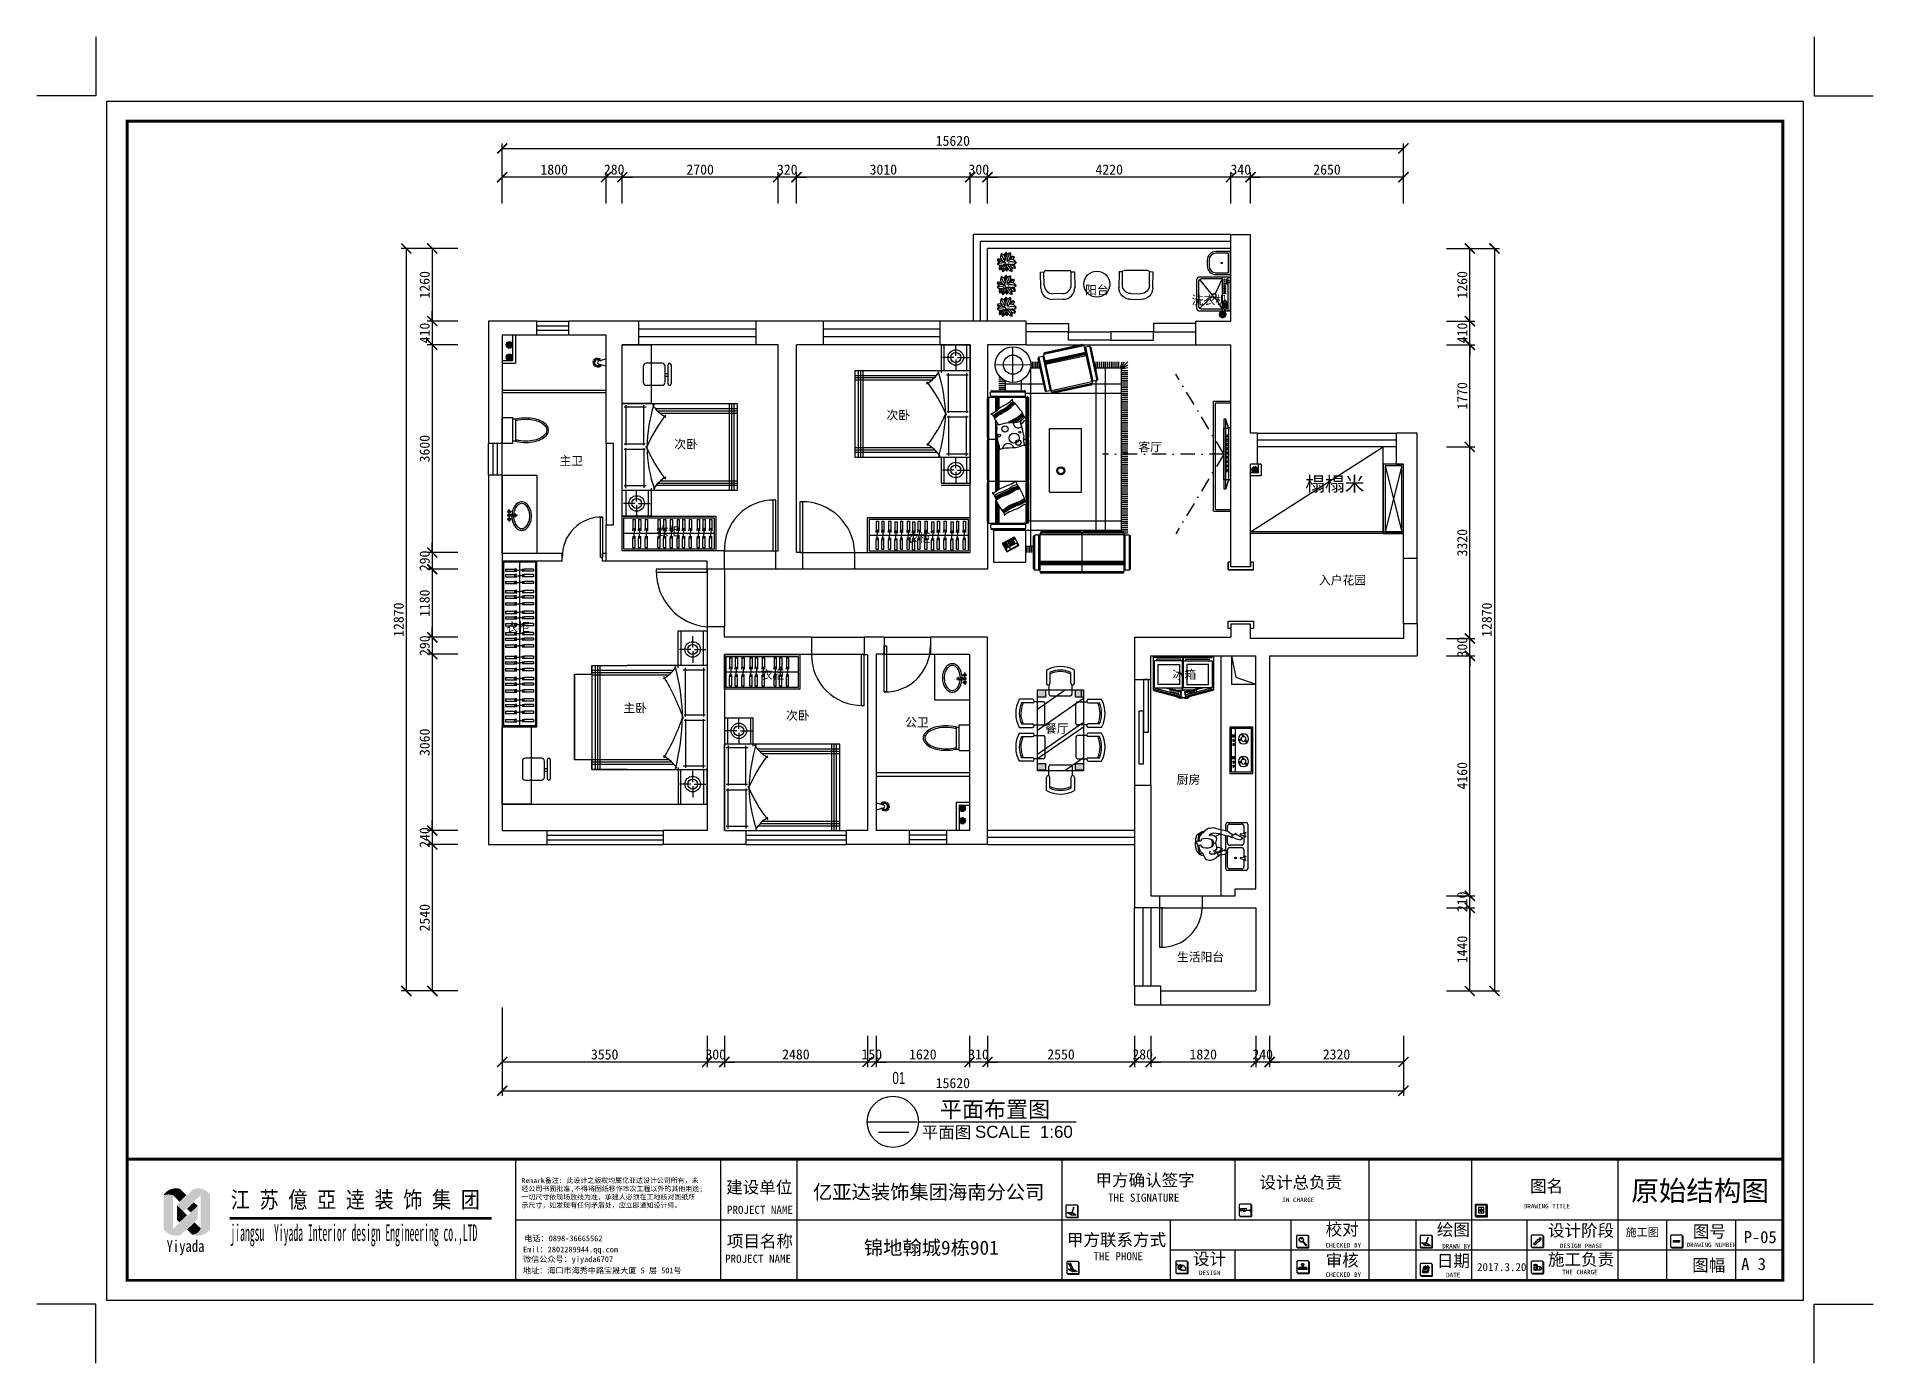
# Model space of a CAD drawing. Header units: millimetres. Extents: x -1705246 to 222838, y -3231245 to 126310.
# Drawn here: x -78015 to -46184, y 35740 to 58733 of the extents above; entities that cross this region are included whole.
import ezdxf
from ezdxf.enums import TextEntityAlignment as Align

# ---------------------------------------------------------------- set-up
doc = ezdxf.new("R2010")
doc.units = ezdxf.units.MM
doc.header["$PDMODE"] = 35
doc.linetypes.add('ACAD_ISO03W100', pattern=[30, 12, -18])
doc.linetypes.add('DASHDOT', pattern=[1, 0.5, -0.25, 0, -0.25])
for name, color, linetype in [('0-01图框模板说明', 2, 'Continuous'), ('0-02图框细线', 136, 'Continuous'), ('0-03图名、索引', 6, 'Continuous'), ('016-P平面家具', 1, 'Continuous'), ('06其他', 8, 'Continuous'), ('cr虚线家具', 1, 'ACAD_ISO03W100'), ('p--家具', 30, 'Continuous'), ('TK', 1, 'Continuous'), ('墙体', 7, 'Continuous'), ('家具', 1, 'Continuous'), ('家具内线', 8, 'Continuous'), ('家具外线', 1, 'Continuous'), ('标注', 3, 'Continuous'), ('阿拉1', 8, 'Continuous')]:
    doc.layers.add(name, color=color, linetype=linetype)
doc.layers.add('Z not print', color=8, linetype='Continuous', plot=False)
doc.styles.add('ar', font='arial.ttf')
doc.styles.add('H1', font='')
doc.styles.add('ST', font='')
doc.styles.get("Standard").update_dxf_attribs({"font": ''})
doc.styles.add('仿宋', font='')
doc.styles.add('黑体', font='simhei.ttf')
doc.styles.get('H1').set_extended_font_data('SimSun')
doc.styles.get('ST').set_extended_font_data('NSimSun')
doc.styles.get('Standard').set_extended_font_data('SimSun')
doc.styles.get('仿宋').set_extended_font_data('SimSun')
doc.dimstyles.new('ISO-25', dxfattribs={"dimscale": 70, "dimtxt": 2.5, "dimasz": 2.5, "dimexe": 1.25, "dimexo": 0.625, "dimtad": 1, "dimdec": 0, "dimtxsty": 'Standard', "dimblk": 'ARCHTICK', "dimcen": 2.5, "dimclrd": 251, "dimclre": 251, "dimclrt": 3, "dimadec": 0, "dimazin": 0, "dimtfac": 1, "dimtdec": 0, "dimtix": 1, "dimtmove": 2, "dimatfit": 3, "dimfxl": 1, "dimarcsym": 0})

msp = doc.modelspace()

# ---------------------------------------------------------------- texts
at = {"color": 2, "style": 'ar'}
msp.add_text('SCALE  1:60', height=210, dxfattribs=at).set_placement((-61753.5, 39647.5))
at = {"color": 1, "char_height": 150, "attachment_point": 1, "style": '仿宋'}
for s, insert, width in [('阳台', (-59846.1, 54415.9), 429.529), ('洗衣机', (-57998.1, 54242.4), 636.872), ('次卧', (-63287.5, 52248.3), 429.529), ('次卧', (-66964.5, 51745.1), 429.529), ('客厅', (-58922.7, 51697.7), 429.529), ('主卫', (-68955.6, 51456), 429.529), ('衣柜', (-67266.8, 50231.4), 429.529), ('衣柜', (-62934.8, 50120.1), 429.529), ('入户花园', (-55793.6, 49388.1), 854.124), ('衣柜', (-69879, 48574.2), 429.529), ('衣柜', (-65468.5, 47750.1), 429.529), ('冰箱', (-58328, 47753.3), 429.529), ('主卧', (-67847.4, 47171.3), 429.529), ('次卧', (-65028.7, 47042.8), 429.529), ('公卫', (-62964.8, 46923.6), 429.529), ('餐厅', (-60540.2, 46816.2), 429.529), ('厨房', (-58257.7, 45931.7), 429.529), ('生活阳台', (-58253.2, 42856.3), 950.674)]:
    msp.add_mtext(s, dxfattribs=dict(at, insert=insert, width=width))
at = {"insert": (-56026.8, 51105.2), "char_height": 250, "attachment_point": 1}
msp.add_mtext('{\\C2;榻榻米}', dxfattribs=at)
at = {"color": 2, "style": 'ar', "width": 0.680032}
msp.add_attdef('01', text='02', height=210, dxfattribs=at).set_placement((-63184.8, 40580.1), (-62962.9, 40580.1), align=Align.FIT)
at = {"color": 2, "style": 'ar', "flags": 8}
msp.add_attdef('平面布置图', text='原始结构图', height=280, dxfattribs=at).set_placement((-61406.8, 40146.4), align=Align.MIDDLE)
at = {"color": 2, "style": 'ST', "flags": 8}
msp.add_attdef('平面图', (-62676.6, 39639.1), '平面图', height=210, dxfattribs=at)
at = {"color": 2, "style": 'ar', "width": 7.452088, "flags": 8}
msp.add_attdef('-', text='-', height=210, dxfattribs=at).set_placement((-63526.7, 39661.4), (-62798.6, 39661.4), align=Align.FIT)
at = {"layer": '0-02图框细线', "insert": (-48429.8, 37926.3), "char_height": 210, "attachment_point": 4}
msp.add_mtext('{\\fSimSun|b0|i0|c134|p2;P-05}', dxfattribs=at)
at = {"layer": '0-03图名、索引', "insert": (-49185.9, 38709.6), "char_height": 215.122, "attachment_point": 5}
msp.add_mtext('{\\fSimSun|b0|i0|c134|p2;\\H1.627x;\\C2;原始结构图} ', dxfattribs=at)

# ---------------------------------------------------------------- blocks, each defined once
blk = doc.blocks.new('_ArchTick')
at = {"color": 0, "linetype": 'ByBlock', "const_width": 0.15}
blk.add_lwpolyline([(-0.5, -0.5), (0.5, 0.5)], dxfattribs=at)
blk = doc.blocks.new('*D53')
at = {"color": 251, "lineweight": -2}
for p, q in [((-53582, 43633), (-53090, 43633)), ((-53177, 42193), (-53177, 43633)), ((-53582, 42193), (-53090, 42193))]:
    blk.add_line(p, q, dxfattribs=at)
at = {"layer": 'Defpoints', "color": 0}
for p in [(-53625, 43633), (-53177, 43633), (-53625, 42193)]:
    blk.add_point(p, dxfattribs=at)
at = {"color": 251, "lineweight": -2, "xscale": 175, "yscale": 175, "zscale": 175}
for p, rotation in [((-53177, 43633), 90), ((-53177, 42193), 270)]:
    blk.add_blockref('_ArchTick', p, dxfattribs=dict(at, rotation=rotation))
at = {"color": 3, "insert": (-53308, 42913), "char_height": 175, "attachment_point": 5, "rotation": 90}
blk.add_mtext('1440', dxfattribs=at)
blk = doc.blocks.new('*D54')
at = {"color": 251, "lineweight": -2}
for p, q in [((-53177, 43843), (-53177, 44018)), ((-53582, 43843), (-53090, 43843)), ((-53582, 43633), (-53090, 43633)), ((-53177, 43633), (-53177, 43843)), ((-53177, 43633), (-53177, 43458))]:
    blk.add_line(p, q, dxfattribs=at)
at = {"layer": 'Defpoints', "color": 0}
for p in [(-53625, 43843), (-53625, 43633), (-53177, 43843)]:
    blk.add_point(p, dxfattribs=at)
at = {"color": 251, "lineweight": -2, "xscale": 175, "yscale": 175, "zscale": 175}
for p, rotation in [((-53177, 43843), 270), ((-53177, 43633), 90)]:
    blk.add_blockref('_ArchTick', p, dxfattribs=dict(at, rotation=rotation))
at = {"color": 3, "insert": (-53308, 43738), "char_height": 175, "attachment_point": 5, "rotation": 90}
blk.add_mtext('210', dxfattribs=at)
blk = doc.blocks.new('*D55')
at = {"color": 251, "lineweight": -2}
for p, q in [((-53582, 48003), (-53090, 48003)), ((-53177, 43843), (-53177, 48003)), ((-53582, 43843), (-53090, 43843))]:
    blk.add_line(p, q, dxfattribs=at)
at = {"layer": 'Defpoints', "color": 0}
for p in [(-53625, 48003), (-53177, 48003), (-53625, 43843)]:
    blk.add_point(p, dxfattribs=at)
at = {"color": 251, "lineweight": -2, "xscale": 175, "yscale": 175, "zscale": 175}
for p, rotation in [((-53177, 48003), 90), ((-53177, 43843), 270)]:
    blk.add_blockref('_ArchTick', p, dxfattribs=dict(at, rotation=rotation))
at = {"color": 3, "insert": (-53308, 45923), "char_height": 175, "attachment_point": 5, "rotation": 90}
blk.add_mtext('4160', dxfattribs=at)
blk = doc.blocks.new('*D56')
at = {"color": 251, "lineweight": -2}
for p, q in [((-53177, 48303), (-53177, 48478)), ((-53582, 48303), (-53090, 48303)), ((-53177, 48003), (-53177, 48303)), ((-53582, 48003), (-53090, 48003)), ((-53177, 48003), (-53177, 47828))]:
    blk.add_line(p, q, dxfattribs=at)
at = {"layer": 'Defpoints', "color": 0}
for p in [(-53625, 48303), (-53177, 48303), (-53625, 48003)]:
    blk.add_point(p, dxfattribs=at)
at = {"color": 251, "lineweight": -2, "xscale": 175, "yscale": 175, "zscale": 175}
for p, rotation in [((-53177, 48303), 270), ((-53177, 48003), 90)]:
    blk.add_blockref('_ArchTick', p, dxfattribs=dict(at, rotation=rotation))
at = {"color": 3, "insert": (-53308, 48153), "char_height": 175, "attachment_point": 5, "rotation": 90}
blk.add_mtext('300', dxfattribs=at)
blk = doc.blocks.new('*D57')
at = {"color": 251, "lineweight": -2}
for p, q in [((-53582, 51623), (-53090, 51623)), ((-53177, 48303), (-53177, 51623)), ((-53582, 48303), (-53090, 48303))]:
    blk.add_line(p, q, dxfattribs=at)
at = {"layer": 'Defpoints', "color": 0}
for p in [(-53625, 51623), (-53177, 51623), (-53625, 48303)]:
    blk.add_point(p, dxfattribs=at)
at = {"color": 251, "lineweight": -2, "xscale": 175, "yscale": 175, "zscale": 175}
for p, rotation in [((-53177, 51623), 90), ((-53177, 48303), 270)]:
    blk.add_blockref('_ArchTick', p, dxfattribs=dict(at, rotation=rotation))
at = {"color": 3, "insert": (-53308, 49963), "char_height": 175, "attachment_point": 5, "rotation": 90}
blk.add_mtext('3320', dxfattribs=at)
blk = doc.blocks.new('*D58')
at = {"color": 251, "lineweight": -2}
for p, q in [((-53582, 53393), (-53090, 53393)), ((-53177, 51623), (-53177, 53393)), ((-53582, 51623), (-53090, 51623))]:
    blk.add_line(p, q, dxfattribs=at)
at = {"layer": 'Defpoints', "color": 0}
for p in [(-53625, 53393), (-53177, 53393), (-53625, 51623)]:
    blk.add_point(p, dxfattribs=at)
at = {"color": 251, "lineweight": -2, "xscale": 175, "yscale": 175, "zscale": 175}
for p, rotation in [((-53177, 53393), 90), ((-53177, 51623), 270)]:
    blk.add_blockref('_ArchTick', p, dxfattribs=dict(at, rotation=rotation))
at = {"color": 3, "insert": (-53308, 52508), "char_height": 175, "attachment_point": 5, "rotation": 90}
blk.add_mtext('1770', dxfattribs=at)
blk = doc.blocks.new('*D59')
at = {"color": 251, "lineweight": -2}
for p, q in [((-53582, 53803), (-53090, 53803)), ((-53177, 53803), (-53177, 53978)), ((-53177, 53393), (-53177, 53803)), ((-53582, 53393), (-53090, 53393)), ((-53177, 53393), (-53177, 53218))]:
    blk.add_line(p, q, dxfattribs=at)
at = {"layer": 'Defpoints', "color": 0}
for p in [(-53625, 53803), (-53177, 53803), (-53625, 53393)]:
    blk.add_point(p, dxfattribs=at)
at = {"color": 251, "lineweight": -2, "xscale": 175, "yscale": 175, "zscale": 175}
for p, rotation in [((-53177, 53803), 270), ((-53177, 53393), 90)]:
    blk.add_blockref('_ArchTick', p, dxfattribs=dict(at, rotation=rotation))
at = {"color": 3, "insert": (-53308, 53598), "char_height": 175, "attachment_point": 5, "rotation": 90}
blk.add_mtext('410', dxfattribs=at)
blk = doc.blocks.new('*D60')
at = {"color": 251, "lineweight": -2}
for p, q in [((-53582, 55063), (-53090, 55063)), ((-53177, 53803), (-53177, 55063)), ((-53582, 53803), (-53090, 53803))]:
    blk.add_line(p, q, dxfattribs=at)
at = {"layer": 'Defpoints', "color": 0}
for p in [(-53625, 55063), (-53177, 55063), (-53625, 53803)]:
    blk.add_point(p, dxfattribs=at)
at = {"color": 251, "lineweight": -2, "xscale": 175, "yscale": 175, "zscale": 175}
for p, rotation in [((-53177, 55063), 90), ((-53177, 53803), 270)]:
    blk.add_blockref('_ArchTick', p, dxfattribs=dict(at, rotation=rotation))
at = {"color": 3, "insert": (-53308, 54433), "char_height": 175, "attachment_point": 5, "rotation": 90}
blk.add_mtext('1260', dxfattribs=at)
blk = doc.blocks.new('*D61')
at = {"color": 251, "lineweight": -2}
for p, q in [((-53582, 55063), (-52663, 55063)), ((-52750, 55063), (-52750, 42193)), ((-53582, 42193), (-52663, 42193))]:
    blk.add_line(p, q, dxfattribs=at)
at = {"layer": 'Defpoints', "color": 0}
for p in [(-53625, 55063), (-53625, 42193), (-52750, 42193)]:
    blk.add_point(p, dxfattribs=at)
at = {"color": 251, "lineweight": -2, "xscale": 175, "yscale": 175, "zscale": 175}
for p, rotation in [((-52750, 55063), 90), ((-52750, 42193), 270)]:
    blk.add_blockref('_ArchTick', p, dxfattribs=dict(at, rotation=rotation))
at = {"color": 3, "insert": (-52882, 48628), "char_height": 175, "attachment_point": 5, "rotation": 90}
blk.add_mtext('12870', dxfattribs=at)
blk = doc.blocks.new('*D62')
at = {"color": 251, "lineweight": -2}
for p, q in [((-56977, 55845), (-56977, 56386)), ((-54327, 55845), (-54327, 56386)), ((-54327, 56299), (-56977, 56299))]:
    blk.add_line(p, q, dxfattribs=at)
at = {"layer": 'Defpoints', "color": 0}
for p in [(-56977, 56299), (-56977, 55801), (-54327, 55801)]:
    blk.add_point(p, dxfattribs=at)
at = {"color": 251, "lineweight": -2, "xscale": 175, "yscale": 175, "zscale": 175, "rotation": 180}
blk.add_blockref('_ArchTick', (-56977, 56299), dxfattribs=at)
at = {"color": 251, "lineweight": -2, "xscale": 175, "yscale": 175, "zscale": 175}
blk.add_blockref('_ArchTick', (-54327, 56299), dxfattribs=at)
at = {"color": 3, "insert": (-55652, 56430), "char_height": 175, "attachment_point": 5}
blk.add_mtext('2650', dxfattribs=at)
blk = doc.blocks.new('*D63')
at = {"color": 251, "lineweight": -2}
for p, q in [((-57317, 55845), (-57317, 56386)), ((-56977, 55845), (-56977, 56386)), ((-57317, 56299), (-57492, 56299)), ((-56977, 56299), (-57317, 56299)), ((-56977, 56299), (-56802, 56299))]:
    blk.add_line(p, q, dxfattribs=at)
at = {"layer": 'Defpoints', "color": 0}
for p in [(-57317, 56299), (-57317, 55801), (-56977, 55801)]:
    blk.add_point(p, dxfattribs=at)
at = {"color": 251, "lineweight": -2, "xscale": 175, "yscale": 175, "zscale": 175}
blk.add_blockref('_ArchTick', (-57317, 56299), dxfattribs=at)
at = {"color": 251, "lineweight": -2, "xscale": 175, "yscale": 175, "zscale": 175, "rotation": 180}
blk.add_blockref('_ArchTick', (-56977, 56299), dxfattribs=at)
at = {"color": 3, "insert": (-57147, 56430), "char_height": 175, "attachment_point": 5}
blk.add_mtext('340', dxfattribs=at)
blk = doc.blocks.new('*D64')
at = {"color": 251, "lineweight": -2}
for p, q in [((-61537, 55845), (-61537, 56386)), ((-57317, 55845), (-57317, 56386)), ((-57317, 56299), (-61537, 56299))]:
    blk.add_line(p, q, dxfattribs=at)
at = {"layer": 'Defpoints', "color": 0}
for p in [(-61537, 56299), (-61537, 55801), (-57317, 55801)]:
    blk.add_point(p, dxfattribs=at)
at = {"color": 251, "lineweight": -2, "xscale": 175, "yscale": 175, "zscale": 175, "rotation": 180}
blk.add_blockref('_ArchTick', (-61537, 56299), dxfattribs=at)
at = {"color": 251, "lineweight": -2, "xscale": 175, "yscale": 175, "zscale": 175}
blk.add_blockref('_ArchTick', (-57317, 56299), dxfattribs=at)
at = {"color": 3, "insert": (-59427, 56430), "char_height": 175, "attachment_point": 5}
blk.add_mtext('4220', dxfattribs=at)
blk = doc.blocks.new('*D65')
at = {"color": 251, "lineweight": -2}
for p, q in [((-61837, 55845), (-61837, 56386)), ((-61537, 55845), (-61537, 56386)), ((-61837, 56299), (-62012, 56299)), ((-61537, 56299), (-61837, 56299)), ((-61537, 56299), (-61362, 56299))]:
    blk.add_line(p, q, dxfattribs=at)
at = {"layer": 'Defpoints', "color": 0}
for p in [(-61837, 56299), (-61837, 55801), (-61537, 55801)]:
    blk.add_point(p, dxfattribs=at)
at = {"color": 251, "lineweight": -2, "xscale": 175, "yscale": 175, "zscale": 175}
blk.add_blockref('_ArchTick', (-61837, 56299), dxfattribs=at)
at = {"color": 251, "lineweight": -2, "xscale": 175, "yscale": 175, "zscale": 175, "rotation": 180}
blk.add_blockref('_ArchTick', (-61537, 56299), dxfattribs=at)
at = {"color": 3, "insert": (-61687, 56430), "char_height": 175, "attachment_point": 5}
blk.add_mtext('300', dxfattribs=at)
blk = doc.blocks.new('*D66')
at = {"color": 251, "lineweight": -2}
for p, q in [((-64847, 55845), (-64847, 56386)), ((-61837, 55845), (-61837, 56386)), ((-61837, 56299), (-64847, 56299))]:
    blk.add_line(p, q, dxfattribs=at)
at = {"layer": 'Defpoints', "color": 0}
for p in [(-64847, 56299), (-64847, 55801), (-61837, 55801)]:
    blk.add_point(p, dxfattribs=at)
at = {"color": 251, "lineweight": -2, "xscale": 175, "yscale": 175, "zscale": 175, "rotation": 180}
blk.add_blockref('_ArchTick', (-64847, 56299), dxfattribs=at)
at = {"color": 251, "lineweight": -2, "xscale": 175, "yscale": 175, "zscale": 175}
blk.add_blockref('_ArchTick', (-61837, 56299), dxfattribs=at)
at = {"color": 3, "insert": (-63342, 56430), "char_height": 175, "attachment_point": 5}
blk.add_mtext('3010', dxfattribs=at)
blk = doc.blocks.new('*D67')
at = {"color": 251, "lineweight": -2}
for p, q in [((-65167, 55845), (-65167, 56386)), ((-64847, 55845), (-64847, 56386)), ((-65167, 56299), (-65342, 56299)), ((-64847, 56299), (-65167, 56299)), ((-64847, 56299), (-64672, 56299))]:
    blk.add_line(p, q, dxfattribs=at)
at = {"layer": 'Defpoints', "color": 0}
for p in [(-65167, 56299), (-65167, 55801), (-64847, 55801)]:
    blk.add_point(p, dxfattribs=at)
at = {"color": 251, "lineweight": -2, "xscale": 175, "yscale": 175, "zscale": 175}
blk.add_blockref('_ArchTick', (-65167, 56299), dxfattribs=at)
at = {"color": 251, "lineweight": -2, "xscale": 175, "yscale": 175, "zscale": 175, "rotation": 180}
blk.add_blockref('_ArchTick', (-64847, 56299), dxfattribs=at)
at = {"color": 3, "insert": (-65007, 56430), "char_height": 175, "attachment_point": 5}
blk.add_mtext('320', dxfattribs=at)
blk = doc.blocks.new('*D68')
at = {"color": 251, "lineweight": -2}
for p, q in [((-67867, 55845), (-67867, 56386)), ((-65167, 55845), (-65167, 56386)), ((-65167, 56299), (-67867, 56299))]:
    blk.add_line(p, q, dxfattribs=at)
at = {"layer": 'Defpoints', "color": 0}
for p in [(-67867, 56299), (-67867, 55801), (-65167, 55801)]:
    blk.add_point(p, dxfattribs=at)
at = {"color": 251, "lineweight": -2, "xscale": 175, "yscale": 175, "zscale": 175, "rotation": 180}
blk.add_blockref('_ArchTick', (-67867, 56299), dxfattribs=at)
at = {"color": 251, "lineweight": -2, "xscale": 175, "yscale": 175, "zscale": 175}
blk.add_blockref('_ArchTick', (-65167, 56299), dxfattribs=at)
at = {"color": 3, "insert": (-66517, 56430), "char_height": 175, "attachment_point": 5}
blk.add_mtext('2700', dxfattribs=at)
blk = doc.blocks.new('*D69')
at = {"color": 251, "lineweight": -2}
for p, q in [((-68147, 55845), (-68147, 56386)), ((-67867, 55845), (-67867, 56386)), ((-68147, 56299), (-68322, 56299)), ((-67867, 56299), (-68147, 56299)), ((-67867, 56299), (-67692, 56299))]:
    blk.add_line(p, q, dxfattribs=at)
at = {"layer": 'Defpoints', "color": 0}
for p in [(-68147, 56299), (-68147, 55801), (-67867, 55801)]:
    blk.add_point(p, dxfattribs=at)
at = {"color": 251, "lineweight": -2, "xscale": 175, "yscale": 175, "zscale": 175}
blk.add_blockref('_ArchTick', (-68147, 56299), dxfattribs=at)
at = {"color": 251, "lineweight": -2, "xscale": 175, "yscale": 175, "zscale": 175, "rotation": 180}
blk.add_blockref('_ArchTick', (-67867, 56299), dxfattribs=at)
at = {"color": 3, "insert": (-68007, 56430), "char_height": 175, "attachment_point": 5}
blk.add_mtext('280', dxfattribs=at)
blk = doc.blocks.new('*D70')
at = {"color": 251, "lineweight": -2}
for p, q in [((-69947, 55845), (-69947, 56386)), ((-68147, 55845), (-68147, 56386)), ((-68147, 56299), (-69947, 56299))]:
    blk.add_line(p, q, dxfattribs=at)
at = {"layer": 'Defpoints', "color": 0}
for p in [(-69947, 56299), (-69947, 55801), (-68147, 55801)]:
    blk.add_point(p, dxfattribs=at)
at = {"color": 251, "lineweight": -2, "xscale": 175, "yscale": 175, "zscale": 175, "rotation": 180}
blk.add_blockref('_ArchTick', (-69947, 56299), dxfattribs=at)
at = {"color": 251, "lineweight": -2, "xscale": 175, "yscale": 175, "zscale": 175}
blk.add_blockref('_ArchTick', (-68147, 56299), dxfattribs=at)
at = {"color": 3, "insert": (-69047, 56430), "char_height": 175, "attachment_point": 5}
blk.add_mtext('1800', dxfattribs=at)
blk = doc.blocks.new('*D71')
at = {"color": 251, "lineweight": -2}
for p, q in [((-69947, 55845), (-69947, 56884)), ((-69947, 56797), (-54327, 56797)), ((-54327, 55845), (-54327, 56884))]:
    blk.add_line(p, q, dxfattribs=at)
at = {"layer": 'Defpoints', "color": 0}
for p in [(-54327, 56797), (-69947, 55801), (-54327, 55801)]:
    blk.add_point(p, dxfattribs=at)
at = {"color": 251, "lineweight": -2, "xscale": 175, "yscale": 175, "zscale": 175, "rotation": 180}
blk.add_blockref('_ArchTick', (-69947, 56797), dxfattribs=at)
at = {"color": 251, "lineweight": -2, "xscale": 175, "yscale": 175, "zscale": 175}
blk.add_blockref('_ArchTick', (-54327, 56797), dxfattribs=at)
at = {"color": 3, "insert": (-62137, 56928), "char_height": 175, "attachment_point": 5}
blk.add_mtext('15620', dxfattribs=at)
blk = doc.blocks.new('*D72')
at = {"color": 251, "lineweight": -2}
for p, q in [((-56647, 41414), (-56647, 40874)), ((-54327, 41414), (-54327, 40874)), ((-54327, 40962), (-56647, 40962))]:
    blk.add_line(p, q, dxfattribs=at)
at = {"layer": 'Defpoints', "color": 0}
for p in [(-56647, 41458), (-54327, 41458), (-56647, 40962)]:
    blk.add_point(p, dxfattribs=at)
at = {"color": 251, "lineweight": -2, "xscale": 175, "yscale": 175, "zscale": 175, "rotation": 180}
blk.add_blockref('_ArchTick', (-56647, 40962), dxfattribs=at)
at = {"color": 251, "lineweight": -2, "xscale": 175, "yscale": 175, "zscale": 175}
blk.add_blockref('_ArchTick', (-54327, 40962), dxfattribs=at)
at = {"color": 3, "insert": (-55487, 41093), "char_height": 175, "attachment_point": 5}
blk.add_mtext('2320', dxfattribs=at)
blk = doc.blocks.new('*D73')
at = {"color": 251, "lineweight": -2}
for p, q in [((-56887, 41414), (-56887, 40874)), ((-56647, 41414), (-56647, 40874)), ((-56887, 40962), (-57062, 40962)), ((-56647, 40962), (-56887, 40962)), ((-56647, 40962), (-56472, 40962))]:
    blk.add_line(p, q, dxfattribs=at)
at = {"layer": 'Defpoints', "color": 0}
for p in [(-56887, 41458), (-56647, 41458), (-56887, 40962)]:
    blk.add_point(p, dxfattribs=at)
at = {"color": 251, "lineweight": -2, "xscale": 175, "yscale": 175, "zscale": 175}
blk.add_blockref('_ArchTick', (-56887, 40962), dxfattribs=at)
at = {"color": 251, "lineweight": -2, "xscale": 175, "yscale": 175, "zscale": 175, "rotation": 180}
blk.add_blockref('_ArchTick', (-56647, 40962), dxfattribs=at)
at = {"color": 3, "insert": (-56767, 41093), "char_height": 175, "attachment_point": 5}
blk.add_mtext('240', dxfattribs=at)
blk = doc.blocks.new('*D74')
at = {"color": 251, "lineweight": -2}
for p, q in [((-58707, 41414), (-58707, 40874)), ((-56887, 41414), (-56887, 40874)), ((-56887, 40962), (-58707, 40962))]:
    blk.add_line(p, q, dxfattribs=at)
at = {"layer": 'Defpoints', "color": 0}
for p in [(-58707, 41458), (-56887, 41458), (-58707, 40962)]:
    blk.add_point(p, dxfattribs=at)
at = {"color": 251, "lineweight": -2, "xscale": 175, "yscale": 175, "zscale": 175, "rotation": 180}
blk.add_blockref('_ArchTick', (-58707, 40962), dxfattribs=at)
at = {"color": 251, "lineweight": -2, "xscale": 175, "yscale": 175, "zscale": 175}
blk.add_blockref('_ArchTick', (-56887, 40962), dxfattribs=at)
at = {"color": 3, "insert": (-57797, 41093), "char_height": 175, "attachment_point": 5}
blk.add_mtext('1820', dxfattribs=at)
blk = doc.blocks.new('*D75')
at = {"color": 251, "lineweight": -2}
for p, q in [((-58987, 41414), (-58987, 40874)), ((-58707, 41414), (-58707, 40874)), ((-58987, 40962), (-59162, 40962)), ((-58707, 40962), (-58987, 40962)), ((-58707, 40962), (-58532, 40962))]:
    blk.add_line(p, q, dxfattribs=at)
at = {"layer": 'Defpoints', "color": 0}
for p in [(-58987, 41458), (-58707, 41458), (-58987, 40962)]:
    blk.add_point(p, dxfattribs=at)
at = {"color": 251, "lineweight": -2, "xscale": 175, "yscale": 175, "zscale": 175}
blk.add_blockref('_ArchTick', (-58987, 40962), dxfattribs=at)
at = {"color": 251, "lineweight": -2, "xscale": 175, "yscale": 175, "zscale": 175, "rotation": 180}
blk.add_blockref('_ArchTick', (-58707, 40962), dxfattribs=at)
at = {"color": 3, "insert": (-58847, 41093), "char_height": 175, "attachment_point": 5}
blk.add_mtext('280', dxfattribs=at)
blk = doc.blocks.new('*D76')
at = {"color": 251, "lineweight": -2}
for p, q in [((-61537, 41414), (-61537, 40874)), ((-58987, 41414), (-58987, 40874)), ((-58987, 40962), (-61537, 40962))]:
    blk.add_line(p, q, dxfattribs=at)
at = {"layer": 'Defpoints', "color": 0}
for p in [(-61537, 41458), (-58987, 41458), (-61537, 40962)]:
    blk.add_point(p, dxfattribs=at)
at = {"color": 251, "lineweight": -2, "xscale": 175, "yscale": 175, "zscale": 175, "rotation": 180}
blk.add_blockref('_ArchTick', (-61537, 40962), dxfattribs=at)
at = {"color": 251, "lineweight": -2, "xscale": 175, "yscale": 175, "zscale": 175}
blk.add_blockref('_ArchTick', (-58987, 40962), dxfattribs=at)
at = {"color": 3, "insert": (-60262, 41093), "char_height": 175, "attachment_point": 5}
blk.add_mtext('2550', dxfattribs=at)
blk = doc.blocks.new('*D77')
at = {"color": 251, "lineweight": -2}
for p, q in [((-61847, 41414), (-61847, 40874)), ((-61537, 41414), (-61537, 40874)), ((-61847, 40962), (-62022, 40962)), ((-61537, 40962), (-61847, 40962)), ((-61537, 40962), (-61362, 40962))]:
    blk.add_line(p, q, dxfattribs=at)
at = {"layer": 'Defpoints', "color": 0}
for p in [(-61847, 41458), (-61537, 41458), (-61847, 40962)]:
    blk.add_point(p, dxfattribs=at)
at = {"color": 251, "lineweight": -2, "xscale": 175, "yscale": 175, "zscale": 175}
blk.add_blockref('_ArchTick', (-61847, 40962), dxfattribs=at)
at = {"color": 251, "lineweight": -2, "xscale": 175, "yscale": 175, "zscale": 175, "rotation": 180}
blk.add_blockref('_ArchTick', (-61537, 40962), dxfattribs=at)
at = {"color": 3, "insert": (-61692, 41093), "char_height": 175, "attachment_point": 5}
blk.add_mtext('310', dxfattribs=at)
blk = doc.blocks.new('*D78')
at = {"color": 251, "lineweight": -2}
for p, q in [((-63467, 41414), (-63467, 40874)), ((-61847, 41414), (-61847, 40874)), ((-61847, 40962), (-63467, 40962))]:
    blk.add_line(p, q, dxfattribs=at)
at = {"layer": 'Defpoints', "color": 0}
for p in [(-63467, 41458), (-61847, 41458), (-63467, 40962)]:
    blk.add_point(p, dxfattribs=at)
at = {"color": 251, "lineweight": -2, "xscale": 175, "yscale": 175, "zscale": 175, "rotation": 180}
blk.add_blockref('_ArchTick', (-63467, 40962), dxfattribs=at)
at = {"color": 251, "lineweight": -2, "xscale": 175, "yscale": 175, "zscale": 175}
blk.add_blockref('_ArchTick', (-61847, 40962), dxfattribs=at)
at = {"color": 3, "insert": (-62657, 41093), "char_height": 175, "attachment_point": 5}
blk.add_mtext('1620', dxfattribs=at)
blk = doc.blocks.new('*D79')
at = {"color": 251, "lineweight": -2}
for p, q in [((-63617, 41414), (-63617, 40874)), ((-63467, 41414), (-63467, 40874)), ((-63617, 40962), (-63792, 40962)), ((-63467, 40962), (-63617, 40962)), ((-63467, 40962), (-63292, 40962))]:
    blk.add_line(p, q, dxfattribs=at)
at = {"layer": 'Defpoints', "color": 0}
for p in [(-63617, 41458), (-63467, 41458), (-63617, 40962)]:
    blk.add_point(p, dxfattribs=at)
at = {"color": 251, "lineweight": -2, "xscale": 175, "yscale": 175, "zscale": 175}
blk.add_blockref('_ArchTick', (-63617, 40962), dxfattribs=at)
at = {"color": 251, "lineweight": -2, "xscale": 175, "yscale": 175, "zscale": 175, "rotation": 180}
blk.add_blockref('_ArchTick', (-63467, 40962), dxfattribs=at)
at = {"color": 3, "insert": (-63542, 41093), "char_height": 175, "attachment_point": 5}
blk.add_mtext('150', dxfattribs=at)
blk = doc.blocks.new('*D80')
at = {"color": 251, "lineweight": -2}
for p, q in [((-66097, 41414), (-66097, 40874)), ((-63617, 41414), (-63617, 40874)), ((-63617, 40962), (-66097, 40962))]:
    blk.add_line(p, q, dxfattribs=at)
at = {"layer": 'Defpoints', "color": 0}
for p in [(-66097, 41458), (-63617, 41458), (-66097, 40962)]:
    blk.add_point(p, dxfattribs=at)
at = {"color": 251, "lineweight": -2, "xscale": 175, "yscale": 175, "zscale": 175, "rotation": 180}
blk.add_blockref('_ArchTick', (-66097, 40962), dxfattribs=at)
at = {"color": 251, "lineweight": -2, "xscale": 175, "yscale": 175, "zscale": 175}
blk.add_blockref('_ArchTick', (-63617, 40962), dxfattribs=at)
at = {"color": 3, "insert": (-64857, 41093), "char_height": 175, "attachment_point": 5}
blk.add_mtext('2480', dxfattribs=at)
blk = doc.blocks.new('*D81')
at = {"color": 251, "lineweight": -2}
for p, q in [((-66397, 41414), (-66397, 40874)), ((-66097, 41414), (-66097, 40874)), ((-66397, 40962), (-66572, 40962)), ((-66097, 40962), (-66397, 40962)), ((-66097, 40962), (-65922, 40962))]:
    blk.add_line(p, q, dxfattribs=at)
at = {"layer": 'Defpoints', "color": 0}
for p in [(-66397, 41458), (-66097, 41458), (-66397, 40962)]:
    blk.add_point(p, dxfattribs=at)
at = {"color": 251, "lineweight": -2, "xscale": 175, "yscale": 175, "zscale": 175}
blk.add_blockref('_ArchTick', (-66397, 40962), dxfattribs=at)
at = {"color": 251, "lineweight": -2, "xscale": 175, "yscale": 175, "zscale": 175, "rotation": 180}
blk.add_blockref('_ArchTick', (-66097, 40962), dxfattribs=at)
at = {"color": 3, "insert": (-66247, 41093), "char_height": 175, "attachment_point": 5}
blk.add_mtext('300', dxfattribs=at)
blk = doc.blocks.new('*D82')
at = {"color": 251, "lineweight": -2}
for p, q in [((-69947, 41414), (-69947, 40874)), ((-66397, 41414), (-66397, 40874)), ((-66397, 40962), (-69947, 40962))]:
    blk.add_line(p, q, dxfattribs=at)
at = {"layer": 'Defpoints', "color": 0}
for p in [(-69947, 41458), (-66397, 41458), (-69947, 40962)]:
    blk.add_point(p, dxfattribs=at)
at = {"color": 251, "lineweight": -2, "xscale": 175, "yscale": 175, "zscale": 175, "rotation": 180}
blk.add_blockref('_ArchTick', (-69947, 40962), dxfattribs=at)
at = {"color": 251, "lineweight": -2, "xscale": 175, "yscale": 175, "zscale": 175}
blk.add_blockref('_ArchTick', (-66397, 40962), dxfattribs=at)
at = {"color": 3, "insert": (-68172, 41093), "char_height": 175, "attachment_point": 5}
blk.add_mtext('3550', dxfattribs=at)
blk = doc.blocks.new('*D83')
at = {"color": 251, "lineweight": -2}
for p, q in [((-69947, 41909), (-69947, 40377)), ((-54327, 41414), (-54327, 40377)), ((-69947, 40464), (-54327, 40464))]:
    blk.add_line(p, q, dxfattribs=at)
at = {"layer": 'Defpoints', "color": 0}
for p in [(-69947, 41953), (-54327, 41458), (-54327, 40464)]:
    blk.add_point(p, dxfattribs=at)
at = {"color": 251, "lineweight": -2, "xscale": 175, "yscale": 175, "zscale": 175, "rotation": 180}
blk.add_blockref('_ArchTick', (-69947, 40464), dxfattribs=at)
at = {"color": 251, "lineweight": -2, "xscale": 175, "yscale": 175, "zscale": 175}
blk.add_blockref('_ArchTick', (-54327, 40464), dxfattribs=at)
at = {"color": 3, "insert": (-62137, 40595), "char_height": 175, "attachment_point": 5}
blk.add_mtext('15620', dxfattribs=at)
blk = doc.blocks.new('*D84')
at = {"color": 251, "lineweight": -2}
for p, q in [((-70719, 55063), (-71247, 55063)), ((-71160, 55063), (-71160, 53803)), ((-70719, 53803), (-71247, 53803))]:
    blk.add_line(p, q, dxfattribs=at)
at = {"layer": 'Defpoints', "color": 0}
for p in [(-70675, 55063), (-71160, 53803), (-70675, 53803)]:
    blk.add_point(p, dxfattribs=at)
at = {"color": 251, "lineweight": -2, "xscale": 175, "yscale": 175, "zscale": 175}
for p, rotation in [((-71160, 55063), 90), ((-71160, 53803), 270)]:
    blk.add_blockref('_ArchTick', p, dxfattribs=dict(at, rotation=rotation))
at = {"color": 3, "insert": (-71291, 54433), "char_height": 175, "attachment_point": 5, "rotation": 90}
blk.add_mtext('1260', dxfattribs=at)
blk = doc.blocks.new('*D85')
at = {"color": 251, "lineweight": -2}
for p, q in [((-70719, 53803), (-71247, 53803)), ((-71160, 53803), (-71160, 53978)), ((-71160, 53803), (-71160, 53393)), ((-70719, 53393), (-71247, 53393)), ((-71160, 53393), (-71160, 53218))]:
    blk.add_line(p, q, dxfattribs=at)
at = {"layer": 'Defpoints', "color": 0}
for p in [(-70675, 53803), (-71160, 53393), (-70675, 53393)]:
    blk.add_point(p, dxfattribs=at)
at = {"color": 251, "lineweight": -2, "xscale": 175, "yscale": 175, "zscale": 175}
for p, rotation in [((-71160, 53803), 270), ((-71160, 53393), 90)]:
    blk.add_blockref('_ArchTick', p, dxfattribs=dict(at, rotation=rotation))
at = {"color": 3, "insert": (-71291, 53598), "char_height": 175, "attachment_point": 5, "rotation": 90}
blk.add_mtext('410', dxfattribs=at)
blk = doc.blocks.new('*D86')
at = {"color": 251, "lineweight": -2}
for p, q in [((-70719, 53393), (-71247, 53393)), ((-71160, 53393), (-71160, 49793)), ((-70719, 49793), (-71247, 49793))]:
    blk.add_line(p, q, dxfattribs=at)
at = {"layer": 'Defpoints', "color": 0}
for p in [(-70675, 53393), (-71160, 49793), (-70675, 49793)]:
    blk.add_point(p, dxfattribs=at)
at = {"color": 251, "lineweight": -2, "xscale": 175, "yscale": 175, "zscale": 175}
for p, rotation in [((-71160, 53393), 90), ((-71160, 49793), 270)]:
    blk.add_blockref('_ArchTick', p, dxfattribs=dict(at, rotation=rotation))
at = {"color": 3, "insert": (-71291, 51593), "char_height": 175, "attachment_point": 5, "rotation": 90}
blk.add_mtext('3600', dxfattribs=at)
blk = doc.blocks.new('*D87')
at = {"color": 251, "lineweight": -2}
for p, q in [((-70719, 49793), (-71247, 49793)), ((-71160, 49793), (-71160, 49968)), ((-71160, 49793), (-71160, 49503)), ((-70719, 49503), (-71247, 49503)), ((-71160, 49503), (-71160, 49328))]:
    blk.add_line(p, q, dxfattribs=at)
at = {"layer": 'Defpoints', "color": 0}
for p in [(-70675, 49793), (-71160, 49503), (-70675, 49503)]:
    blk.add_point(p, dxfattribs=at)
at = {"color": 251, "lineweight": -2, "xscale": 175, "yscale": 175, "zscale": 175}
for p, rotation in [((-71160, 49793), 270), ((-71160, 49503), 90)]:
    blk.add_blockref('_ArchTick', p, dxfattribs=dict(at, rotation=rotation))
at = {"color": 3, "insert": (-71291, 49648), "char_height": 175, "attachment_point": 5, "rotation": 90}
blk.add_mtext('290', dxfattribs=at)
blk = doc.blocks.new('*D88')
at = {"color": 251, "lineweight": -2}
for p, q in [((-70719, 49503), (-71247, 49503)), ((-71160, 49503), (-71160, 48323)), ((-70719, 48323), (-71247, 48323))]:
    blk.add_line(p, q, dxfattribs=at)
at = {"layer": 'Defpoints', "color": 0}
for p in [(-70675, 49503), (-71160, 48323), (-70675, 48323)]:
    blk.add_point(p, dxfattribs=at)
at = {"color": 251, "lineweight": -2, "xscale": 175, "yscale": 175, "zscale": 175}
for p, rotation in [((-71160, 49503), 90), ((-71160, 48323), 270)]:
    blk.add_blockref('_ArchTick', p, dxfattribs=dict(at, rotation=rotation))
at = {"color": 3, "insert": (-71291, 48913), "char_height": 175, "attachment_point": 5, "rotation": 90}
blk.add_mtext('1180', dxfattribs=at)
blk = doc.blocks.new('*D89')
at = {"color": 251, "lineweight": -2}
for p, q in [((-71160, 48323), (-71160, 48498)), ((-70719, 48323), (-71247, 48323)), ((-71160, 48323), (-71160, 48033)), ((-70719, 48033), (-71247, 48033)), ((-71160, 48033), (-71160, 47858))]:
    blk.add_line(p, q, dxfattribs=at)
at = {"layer": 'Defpoints', "color": 0}
for p in [(-70675, 48323), (-71160, 48033), (-70675, 48033)]:
    blk.add_point(p, dxfattribs=at)
at = {"color": 251, "lineweight": -2, "xscale": 175, "yscale": 175, "zscale": 175}
for p, rotation in [((-71160, 48323), 270), ((-71160, 48033), 90)]:
    blk.add_blockref('_ArchTick', p, dxfattribs=dict(at, rotation=rotation))
at = {"color": 3, "insert": (-71291, 48178), "char_height": 175, "attachment_point": 5, "rotation": 90}
blk.add_mtext('290', dxfattribs=at)
blk = doc.blocks.new('*D90')
at = {"color": 251, "lineweight": -2}
for p, q in [((-70719, 48033), (-71247, 48033)), ((-71160, 48033), (-71160, 44973)), ((-70719, 44973), (-71247, 44973))]:
    blk.add_line(p, q, dxfattribs=at)
at = {"layer": 'Defpoints', "color": 0}
for p in [(-70675, 48033), (-71160, 44973), (-70675, 44973)]:
    blk.add_point(p, dxfattribs=at)
at = {"color": 251, "lineweight": -2, "xscale": 175, "yscale": 175, "zscale": 175}
for p, rotation in [((-71160, 48033), 90), ((-71160, 44973), 270)]:
    blk.add_blockref('_ArchTick', p, dxfattribs=dict(at, rotation=rotation))
at = {"color": 3, "insert": (-71291, 46503), "char_height": 175, "attachment_point": 5, "rotation": 90}
blk.add_mtext('3060', dxfattribs=at)
blk = doc.blocks.new('*D91')
at = {"color": 251, "lineweight": -2}
for p, q in [((-70719, 44973), (-71247, 44973)), ((-71160, 44973), (-71160, 45148)), ((-71160, 44973), (-71160, 44733)), ((-70719, 44733), (-71247, 44733)), ((-71160, 44733), (-71160, 44558))]:
    blk.add_line(p, q, dxfattribs=at)
at = {"layer": 'Defpoints', "color": 0}
for p in [(-70675, 44973), (-71160, 44733), (-70675, 44733)]:
    blk.add_point(p, dxfattribs=at)
at = {"color": 251, "lineweight": -2, "xscale": 175, "yscale": 175, "zscale": 175}
for p, rotation in [((-71160, 44973), 270), ((-71160, 44733), 90)]:
    blk.add_blockref('_ArchTick', p, dxfattribs=dict(at, rotation=rotation))
at = {"color": 3, "insert": (-71291, 44853), "char_height": 175, "attachment_point": 5, "rotation": 90}
blk.add_mtext('240', dxfattribs=at)
blk = doc.blocks.new('*D92')
at = {"color": 251, "lineweight": -2}
for p, q in [((-70719, 44733), (-71247, 44733)), ((-71160, 44733), (-71160, 42193)), ((-70719, 42193), (-71247, 42193))]:
    blk.add_line(p, q, dxfattribs=at)
at = {"layer": 'Defpoints', "color": 0}
for p in [(-70675, 44733), (-71160, 42193), (-70675, 42193)]:
    blk.add_point(p, dxfattribs=at)
at = {"color": 251, "lineweight": -2, "xscale": 175, "yscale": 175, "zscale": 175}
for p, rotation in [((-71160, 44733), 90), ((-71160, 42193), 270)]:
    blk.add_blockref('_ArchTick', p, dxfattribs=dict(at, rotation=rotation))
at = {"color": 3, "insert": (-71291, 43463), "char_height": 175, "attachment_point": 5, "rotation": 90}
blk.add_mtext('2540', dxfattribs=at)
blk = doc.blocks.new('*D93')
at = {"color": 251, "lineweight": -2}
for p, q in [((-70719, 55063), (-71697, 55063)), ((-71609, 42193), (-71609, 55063)), ((-70719, 42193), (-71697, 42193))]:
    blk.add_line(p, q, dxfattribs=at)
at = {"layer": 'Defpoints', "color": 0}
for p in [(-71609, 55063), (-70675, 55063), (-70675, 42193)]:
    blk.add_point(p, dxfattribs=at)
at = {"color": 251, "lineweight": -2, "xscale": 175, "yscale": 175, "zscale": 175}
for p, rotation in [((-71609, 55063), 90), ((-71609, 42193), 270)]:
    blk.add_blockref('_ArchTick', p, dxfattribs=dict(at, rotation=rotation))
at = {"color": 3, "insert": (-71741, 48628), "char_height": 175, "attachment_point": 5, "rotation": 90}
blk.add_mtext('12870', dxfattribs=at)
blk = doc.blocks.new('hgggg')
at = {"layer": '0-01图框模板说明'}
for points in [[(3462.78, 399.27, -0.414214), (3462.58, 399.08), (3460.02, 399.08, -0.071272), (3459.97, 399.08, 0.348143), (3460.16, 398.93), (3462.72, 398.93, 0.414214), (3462.92, 399.13), (3462.92, 401.69, 0.333108), (3462.77, 401.87, -0.057743), (3462.78, 401.83)], [(3505.73, 399.54, -0.414214), (3505.53, 399.34), (3502.97, 399.34, -0.071272), (3502.92, 399.35, 0.348143), (3503.11, 399.2), (3505.67, 399.2, 0.414214), (3505.86, 399.39), (3505.86, 401.95, 0.333108), (3505.72, 402.14, -0.057743), (3505.73, 402.09)], [(3564.11, 399.47, -0.414214), (3563.92, 399.28), (3561.36, 399.28, -0.071272), (3561.3, 399.28, 0.348143), (3561.5, 399.13), (3564.05, 399.13, 0.414214), (3564.25, 399.33), (3564.25, 401.89, 0.333108), (3564.11, 402.08, -0.057743), (3564.11, 402.03)], [(3519.89, 391.78, -0.414214), (3519.7, 391.59), (3517.14, 391.59, -0.071272), (3517.08, 391.59, 0.348143), (3517.27, 391.44), (3519.83, 391.44, 0.414214), (3520.03, 391.64), (3520.03, 394.2, 0.333108), (3519.89, 394.39, -0.057743), (3519.89, 394.34)], [(3550.49, 391.78, -0.414214), (3550.29, 391.59), (3547.73, 391.59, -0.071272), (3547.68, 391.59, 0.348143), (3547.87, 391.44), (3550.43, 391.44, 0.414214), (3550.62, 391.64), (3550.62, 394.2, 0.333108), (3550.48, 394.39, -0.057743), (3550.49, 394.34)], [(3578.01, 391.85, -0.414214), (3577.81, 391.65), (3575.26, 391.65, -0.071272), (3575.2, 391.66, 0.348143), (3575.39, 391.51), (3577.95, 391.51, 0.414214), (3578.15, 391.7), (3578.15, 394.26, 0.333108), (3578.01, 394.45, -0.057743), (3578.01, 394.4)], [(3612.51, 391.82, -0.414214), (3612.31, 391.62), (3609.76, 391.62, -0.071272), (3609.7, 391.63, 0.348143), (3609.89, 391.48), (3612.45, 391.48, 0.414214), (3612.65, 391.67), (3612.65, 394.23, 0.333108), (3612.51, 394.42, -0.057743), (3612.51, 394.38)], [(3610.26, 393.25), (3611.74, 393.25), (3611.74, 392.89), (3610.26, 392.89)], [(3463.02, 385.28, -0.414214), (3462.83, 385.09), (3460.27, 385.09, -0.071272), (3460.21, 385.1, 0.348143), (3460.4, 384.94), (3462.96, 384.94, 0.414214), (3463.16, 385.14), (3463.16, 387.7, 0.333108), (3463.02, 387.89, -0.057743), (3463.02, 387.84)], [(3489.99, 385.41, -0.414214), (3489.79, 385.21), (3487.23, 385.21, -0.071272), (3487.18, 385.22, 0.348143), (3487.37, 385.07), (3489.93, 385.07, 0.414214), (3490.12, 385.26), (3490.12, 387.82, 0.333108), (3489.98, 388.01, -0.057743), (3489.99, 387.97)], [(3519.99, 385.44, -0.414214), (3519.79, 385.25), (3517.23, 385.25, -0.071272), (3517.18, 385.26, 0.348143), (3517.37, 385.1), (3519.93, 385.1, 0.414214), (3520.13, 385.3), (3520.13, 387.86, 0.333108), (3519.98, 388.05, -0.057743), (3519.99, 388)], [(3550.49, 384.79, -0.414214), (3550.29, 384.59), (3547.73, 384.59, -0.071272), (3547.68, 384.6, 0.348143), (3547.87, 384.45), (3550.43, 384.45, 0.414214), (3550.62, 384.64), (3550.62, 387.2, 0.333108), (3550.48, 387.39, -0.057743), (3550.49, 387.35)], [(3578.01, 385.37, -0.414214), (3577.81, 385.18), (3575.26, 385.18, -0.071272), (3575.2, 385.18, 0.348143), (3575.39, 385.03), (3577.95, 385.03, 0.414214), (3578.15, 385.23), (3578.15, 387.79, 0.333108), (3578.01, 387.98, -0.057743), (3578.01, 387.93)]]:
    blk.add_hatch(color=8, dxfattribs=at).paths.add_polyline_path(points)
h = blk.add_hatch(color=8, dxfattribs=at)
h.paths.add_polyline_path([(3562.64, 400.99), (3562.38, 400.99), (3562.38, 400.75), (3562.64, 400.75)])
h.paths.add_polyline_path([(3562.64, 400.75), (3562.89, 400.75), (3562.89, 400.99), (3562.64, 400.99)])
h.paths.add_polyline_path([(3562.64, 400.75), (3562.64, 400.52), (3562.89, 400.52), (3562.89, 400.75)])
h.paths.add_polyline_path([(3562.64, 400.75), (3562.38, 400.75), (3562.38, 400.52), (3562.64, 400.52)])
at = {"layer": '06其他', "linetype": 'ByBlock'}
h = blk.add_hatch(color=7, dxfattribs=at)
h.set_gradient(color1=(255, 241, 220), color2=(255, 110, 0), rotation=45, tint=1, name='HEMISPHERICAL')
h.paths.add_polyline_path([(3236.45, 404.6), (3236.45, 404.49, -0.16489), (3238.73, 404.49), (3240.42, 402.87), (3242.1, 404.5), (3240.44, 406.09, 0.313173)])
h = blk.add_hatch(color=16, dxfattribs=at)
h.set_gradient(color1=(127, 0, 0), color2=(204, 0, 0), rotation=135, tint=1, name='INVHEMISPHERICAL')
h.paths.add_polyline_path([(3239.73, 402.05), (3241.33, 400.45), (3245.63, 404.5, -0.337042), (3247.93, 404.67, 0.33371), (3243.79, 405.98)])
h = blk.add_hatch(color=1, dxfattribs=at)
h.set_gradient(color1=(255, 0, 0), color2=(255, 127, 0), tint=1, name='INVHEMISPHERICAL')
h.paths.add_polyline_path([(3247.93, 404.67, 0.339601), (3245.61, 404.49), (3245.61, 396.3, -0.318809), (3243.51, 394.73, 0.343219), (3247.93, 395.99)])
h = blk.add_hatch(color=20, dxfattribs=at)
h.set_gradient(color1=(255, 63, 0), color2=(253, 236, 196), tint=1, name='HEMISPHERICAL')
h.paths.add_polyline_path([(3236.45, 396.06, 0.322561), (3240.57, 394.61, -0.167756), (3238.73, 396.1), (3238.73, 404.49, 0.16489), (3236.45, 404.49)])
h = blk.add_hatch(color=20, dxfattribs=at)
h.set_gradient(color1=(255, 63, 0), color2=(253, 236, 196), rotation=45, tint=1)
h.paths.add_polyline_path([(3238.73, 396.1, 0.167756), (3240.57, 394.61), (3244.88, 398.63), (3244.88, 401.83)])
h = blk.add_hatch(color=18, dxfattribs=at)
h.set_gradient(color1=(76, 0, 0), color2=(127, 0, 0), rotation=45, tint=1, name='CURVED')
h.paths.add_polyline_path([(3239.73, 402.05), (3239.73, 398.39), (3240.37, 397.77), (3242.25, 399.53)])
h = blk.add_hatch(color=11, dxfattribs=at)
h.set_gradient(color1=(254, 140, 88), color2=(97, 0, 2), rotation=45, tint=1, name='HEMISPHERICAL')
h.paths.add_polyline_path([(3242.22, 401.14), (3243.16, 400.23), (3244.88, 401.83), (3243.92, 402.75)])
h = blk.add_hatch(color=16, dxfattribs=at)
h.set_gradient(color1=(127, 0, 0), color2=(204, 0, 0), rotation=45, tint=1, name='CURVED')
h.paths.add_polyline_path([(3245.61, 396.3), (3244.1, 397.75), (3242.21, 395.99), (3243.51, 394.73, 0.318809)])
at = {"layer": '0-01图框模板说明', "color": 8}
for p, q in [((3503.25, 401.2), (3504.44, 401.29)), ((3503.43, 401.19), (3504.46, 401.27)), ((3504.18, 400.74), (3505.37, 400.84)), ((3504.36, 400.73), (3505.39, 400.81)), ((3561.98, 400.75), (3563.29, 400.75)), ((3562.64, 401.41), (3562.64, 400.1)), ((3461.2, 399.82), (3461.18, 399.77)), ((3461.19, 399.82), (3461.18, 399.79)), ((3461.2, 399.79), (3461.18, 399.77)), ((3461.18, 399.79), (3461.18, 399.77)), ((3461.21, 399.82), (3461.2, 399.79)), ((3518.38, 393.02), (3519.23, 392.05)), ((3518.54, 393.16), (3519.38, 392.19)), ((3548.9, 392.34), (3548.88, 392.3)), ((3548.88, 392.3), (3548.89, 392.28)), ((3548.91, 392.33), (3548.89, 392.28)), ((3548.9, 392.3), (3548.89, 392.28)), ((3548.92, 392.33), (3548.9, 392.3)), ((3575.67, 392.73), (3575.67, 392.32)), ((3575.67, 392.73), (3576.12, 392.73)), ((3575.67, 392.32), (3576.13, 392.32)), ((3576.12, 393.15), (3576.56, 393.15)), ((3576.12, 393.15), (3576.12, 392.73)), ((3577.45, 393.49), (3576.13, 392.32)), ((3576.56, 393.56), (3576.56, 393.15)), ((3576.56, 393.56), (3577.01, 393.56)), ((3577.01, 393.95), (3577.45, 393.95)), ((3577.01, 393.95), (3577.01, 393.56)), ((3577.45, 393.95), (3577.45, 393.49)), ((3487.53, 386.56), (3487.53, 386.56)), ((3487.66, 386.95), (3488.14, 386.7)), ((3488.27, 386.93), (3487.79, 387.11)), ((3487.86, 386.92), (3487.86, 386.92)), ((3487.86, 386.92), (3488.21, 386.73)), ((3488.28, 386.86), (3487.91, 387.01)), ((3488.9, 387.07), (3488.28, 387.23)), ((3488.41, 386.7), (3488.52, 386.64)), ((3517.44, 386.49), (3517.74, 386.7)), ((3517.77, 386.7), (3518.07, 386.7)), ((3518.41, 386.87), (3518.41, 386.93)), ((3518.52, 386.87), (3518.52, 386.93)), ((3518.89, 386.7), (3519.22, 386.7)), ((3519.52, 386.49), (3519.25, 386.69)), ((3549.63, 386.78), (3549.3, 385.36)), ((3549.68, 386.74), (3549.35, 385.32)), ((3549.72, 386.71), (3549.39, 385.29)), ((3549.76, 386.67), (3549.43, 385.25)), ((3549.59, 386.82), (3549.76, 386.67)), ((3575.68, 387.24), (3575.68, 386.03)), ((3577.38, 386.76), (3576.17, 386.76)), ((3576.49, 387.24), (3576.49, 386.03)), ((3461.35, 385.57), (3460.39, 386.21)), ((3460.39, 386.21), (3461.18, 386.21)), ((3461.6, 386.21), (3461.68, 386.21)), ((3461.68, 386.21), (3462.65, 385.57)), ((3487.75, 386.44), (3488.36, 386.1)), ((3548.12, 385.4), (3548.29, 385.25)), ((3549.3, 385.36), (3548.17, 385.36)), ((3549.35, 385.32), (3548.21, 385.32)), ((3549.39, 385.29), (3548.26, 385.29)), ((3549.43, 385.25), (3548.29, 385.25)), ((3577.38, 385.95), (3576.17, 385.95))]:
    blk.add_line(p, q, dxfattribs=at)
at = {"layer": '0-01图框模板说明', "color": 2, "const_width": 0.724}
blk.add_lwpolyline([(3637.38, 670.41), (3637.38, 383.41), (3227.38, 383.41), (3227.38, 670.41)], close=True, dxfattribs=at)
blk.add_lwpolyline([(3637.38, 413.41), (3227.33, 413.41)], dxfattribs=at)
at = {"layer": '0-01图框模板说明', "color": 8}
for points in [[(3460.02, 399.08), (3462.58, 399.08, 0.414214), (3462.78, 399.27), (3462.78, 401.83, 0.414214), (3462.58, 402.03), (3460.02, 402.03, 0.414214), (3459.83, 401.83), (3459.83, 399.27, 0.414214)], [(3461.84, 401.41), (3461.73, 401.44), (3461.74, 401.46, -0.451962), (3461.8, 401.49), (3461.81, 401.48, -0.418435), (3461.84, 401.42)], [(3502.97, 399.34), (3505.53, 399.34, 0.414214), (3505.73, 399.54), (3505.73, 402.09, 0.414214), (3505.53, 402.29), (3502.97, 402.29, 0.414214), (3502.78, 402.09), (3502.78, 399.54, 0.414214)], [(3561.36, 399.28), (3563.92, 399.28, 0.414214), (3564.11, 399.47), (3564.11, 402.03, 0.414214), (3563.92, 402.23), (3561.36, 402.23, 0.414214), (3561.16, 402.03), (3561.16, 399.47, 0.414214)], [(3517.14, 391.59), (3519.7, 391.59, 0.414214), (3519.89, 391.78), (3519.89, 394.34, 0.414214), (3519.7, 394.54), (3517.14, 394.54, 0.414214), (3516.94, 394.34), (3516.94, 391.78, 0.414214)], [(3547.73, 391.59), (3550.29, 391.59, 0.414214), (3550.49, 391.78), (3550.49, 394.34, 0.414214), (3550.29, 394.54), (3547.73, 394.54, 0.414214), (3547.54, 394.34), (3547.54, 391.78, 0.414214)], [(3549.55, 393.92), (3549.44, 393.95), (3549.44, 393.97, -0.451962), (3549.51, 394), (3549.52, 393.99, -0.418435), (3549.55, 393.93)], [(3575.26, 391.65), (3577.81, 391.65, 0.414214), (3578.01, 391.85), (3578.01, 394.4, 0.414214), (3577.81, 394.6), (3575.26, 394.6, 0.414214), (3575.06, 394.4), (3575.06, 391.85, 0.414214)], [(3609.76, 391.62), (3612.31, 391.62, 0.414214), (3612.51, 391.82), (3612.51, 394.38, 0.414214), (3612.31, 394.57), (3609.76, 394.57, 0.414214), (3609.56, 394.38), (3609.56, 391.82, 0.414214)], [(3460.27, 385.09), (3462.83, 385.09, 0.414214), (3463.02, 385.28), (3463.02, 387.84, 0.414214), (3462.83, 388.04), (3460.27, 388.04, 0.414214), (3460.07, 387.84), (3460.07, 385.28, 0.414214)], [(3487.23, 385.21), (3489.79, 385.21, 0.414214), (3489.99, 385.41), (3489.99, 387.97, 0.414214), (3489.79, 388.16), (3487.23, 388.16, 0.414214), (3487.03, 387.97), (3487.03, 385.41, 0.414214)], [(3517.23, 385.25), (3519.79, 385.25, 0.414214), (3519.99, 385.44), (3519.99, 388, 0.414214), (3519.79, 388.2), (3517.23, 388.2, 0.414214), (3517.04, 388), (3517.04, 385.44, 0.414214)], [(3547.73, 384.59), (3550.29, 384.59, 0.414214), (3550.49, 384.79), (3550.49, 387.35, 0.414214), (3550.29, 387.54), (3547.73, 387.54, 0.414214), (3547.54, 387.35), (3547.54, 384.79, 0.414214)], [(3575.26, 385.18), (3577.81, 385.18, 0.414214), (3578.01, 385.37), (3578.01, 387.93, 0.414214), (3577.81, 388.13), (3575.26, 388.13, 0.414214), (3575.06, 387.93), (3575.06, 385.37, 0.414214)], [(3517.48, 386.5), (3519.48, 386.5, -0.414214), (3519.53, 386.45), (3519.53, 386.19, -0.414214), (3519.48, 386.13), (3517.48, 386.13, -0.414214), (3517.42, 386.19), (3517.42, 386.45, -0.414214)]]:
    blk.add_lwpolyline(points, format="xyb", close=True, dxfattribs=at)
for points in [[(3459.97, 399.08, 0.348143), (3460.16, 398.93), (3462.72, 398.93, 0.414214), (3462.92, 399.13), (3462.92, 401.69, 0.333108), (3462.77, 401.87)], [(3502.92, 399.35, 0.348143), (3503.11, 399.2), (3505.67, 399.2, 0.414214), (3505.86, 399.39), (3505.86, 401.95, 0.333108), (3505.72, 402.14)], [(3561.3, 399.28, 0.348143), (3561.5, 399.13), (3564.05, 399.13, 0.414214), (3564.25, 399.33), (3564.25, 401.89, 0.333108), (3564.11, 402.08)], [(3517.08, 391.59, 0.348143), (3517.27, 391.44), (3519.83, 391.44, 0.414214), (3520.03, 391.64), (3520.03, 394.2, 0.333108), (3519.89, 394.39)], [(3547.68, 391.59, 0.348143), (3547.87, 391.44), (3550.43, 391.44, 0.414214), (3550.62, 391.64), (3550.62, 394.2, 0.333108), (3550.48, 394.39)], [(3575.2, 391.66, 0.348143), (3575.39, 391.51), (3577.95, 391.51, 0.414214), (3578.15, 391.7), (3578.15, 394.26, 0.333108), (3578.01, 394.45)], [(3609.7, 391.63, 0.348143), (3609.89, 391.48), (3612.45, 391.48, 0.414214), (3612.65, 391.67), (3612.65, 394.23, 0.333108), (3612.51, 394.42)], [(3460.21, 385.1, 0.348143), (3460.4, 384.94), (3462.96, 384.94, 0.414214), (3463.16, 385.14), (3463.16, 387.7, 0.333108), (3463.02, 387.89)], [(3487.18, 385.22, 0.348143), (3487.37, 385.07), (3489.93, 385.07, 0.414214), (3490.12, 385.26), (3490.12, 387.82, 0.333108), (3489.98, 388.01)], [(3517.18, 385.26, 0.348143), (3517.37, 385.1), (3519.93, 385.1, 0.414214), (3520.13, 385.3), (3520.13, 387.86, 0.333108), (3519.98, 388.05)], [(3547.68, 384.6, 0.348143), (3547.87, 384.45), (3550.43, 384.45, 0.414214), (3550.62, 384.64), (3550.62, 387.2, 0.333108), (3550.48, 387.39)], [(3575.2, 385.18, 0.348143), (3575.39, 385.03), (3577.95, 385.03, 0.414214), (3578.15, 385.23), (3578.15, 387.79, 0.333108), (3578.01, 387.98)]]:
    blk.add_lwpolyline(points, format="xyb", dxfattribs=at)
for points in [[(3461.4, 400.19), (3461.44, 400.19), (3462.41, 399.56), (3461.11, 399.56), (3460.14, 400.19), (3461.28, 400.19)], [(3549.11, 392.7), (3549.15, 392.7), (3550.12, 392.07), (3548.82, 392.07), (3547.85, 392.7), (3548.98, 392.7)], [(3518.62, 386.76), (3518.8, 386.76), (3518.93, 386.68), (3518.03, 386.68), (3518.17, 386.76), (3518.31, 386.76)], [(3548.7, 386.82), (3549.59, 386.82), (3549.26, 385.4), (3548.12, 385.4), (3548.45, 386.82), (3548.65, 386.82)]]:
    blk.add_lwpolyline(points, dxfattribs=at)
for points in [[(3461.8, 401.3), (3461.7, 401.34), (3461.23, 400.06), (3461.34, 400.03)], [(3461.84, 401.4), (3461.73, 401.45), (3461.69, 401.35), (3461.81, 401.3)], [(3561.37, 399.48), (3563.91, 399.48), (3563.91, 402.02), (3561.37, 402.02)], [(3561.98, 400.1), (3563.29, 400.1), (3563.29, 401.41), (3561.98, 401.41)], [(3562.38, 400.99), (3562.89, 400.99), (3562.89, 400.52), (3562.38, 400.52)], [(3461.21, 399.82), (3461.19, 399.82), (3461.23, 400.06), (3461.34, 400.03)], [(3548.92, 392.33), (3548.9, 392.34), (3548.94, 392.57), (3549.04, 392.54)], [(3549.51, 393.82), (3549.4, 393.85), (3548.94, 392.57), (3549.04, 392.54)], [(3549.55, 393.91), (3549.44, 393.96), (3549.4, 393.86), (3549.51, 393.81)], [(3610.26, 393.25), (3611.74, 393.25), (3611.74, 392.89), (3610.26, 392.89)], [(3518.03, 386.68), (3518.93, 386.68), (3518.93, 386.57), (3518.03, 386.57)], [(3548.41, 385.73), (3548.52, 385.73), (3548.49, 385.65), (3548.38, 385.65)], [(3548.72, 386.48), (3549.18, 386.48), (3549.07, 386.11), (3548.6, 386.11)], [(3548.63, 385.73), (3548.74, 385.73), (3548.71, 385.65), (3548.6, 385.65)], [(3548.84, 385.73), (3548.95, 385.73), (3548.93, 385.65), (3548.81, 385.65)], [(3549.06, 385.73), (3549.17, 385.73), (3549.14, 385.65), (3549.03, 385.65)]]:
    blk.add_lwpolyline(points, close=True, dxfattribs=at)
for centre, radius in [((3518.13, 393.49), 0.533), ((3460.78, 387.49), 0.262), ((3460.95, 386.98), 0.0374), ((3461.02, 386.84), 0.0374), ((3461.04, 387.02), 0.0374), ((3461.09, 386.69), 0.0374), ((3461.11, 386.88), 0.0374), ((3461.13, 387.08), 0.0374), ((3461.16, 386.51), 0.0374), ((3461.18, 386.73), 0.0374), ((3461.2, 386.94), 0.0374), ((3461.25, 386.56), 0.0374), ((3461.26, 386.79), 0.0374), ((3461.34, 386.61), 0.0374), ((3549.28, 386.66), 0.04), ((3461.39, 386.21), 0.212)]:
    blk.add_circle(centre, radius, dxfattribs=at)
for centre, radius, start, end in [((3503.53, 400.83), 0.368, 105.757, 120.9015), ((3503.54, 400.47), 0.321, 39.9377, 115.0821), ((3503.66, 401.01), 0.239, 194.4811, 315.0527), ((3503.43, 401.18), 0.00492, 94.538, 105.757), ((3504.46, 400.38), 0.368, 105.757, 138.6812), ((3504.36, 400.73), 0.00492, 94.538, 105.757), ((3504.37, 401.1), 0.208, 298.7114, 70.1269), ((3504.37, 401.09), 0.198, 300.3285, 62.5398), ((3504.46, 401.26), 0.00492, 62.5398, 94.538), ((3504.47, 400.92), 0.00504, 133.8328, 294.2798), ((3505.3, 400.64), 0.208, 298.7114, 70.1269), ((3505.39, 400.81), 0.00492, 62.5398, 94.538), ((3505.3, 400.64), 0.198, 300.3285, 62.5398), ((3505.4, 400.46), 0.00504, 133.8328, 294.2798), ((3518.14, 393.44), 0.533, 191.5054, 300.5031), ((3518.1, 393.5), 0.266, 22.4479, 114.9174), ((3518.04, 393.62), 0.125, 340.0341, 111.5177), ((3518.14, 393.44), 0.533, 323.7918, 16.5929), ((3519.27, 392.15), 0.116, 246.2917, 21.6824), ((3459.09, 385.81), 2.13, 10.8653, 46.0134), ((3466.51, 389.2), 5.72, 196.3548, 210.1283), ((3488.27, 386.62), 0.686, 172.2315, 207.5085), ((3487.9, 386.71), 0.315, 158.1829, 240.9002), ((3488.94, 386.19), 1.48, 139.3249, 154.2833), ((3488.13, 386.74), 0.518, 74.0812, 127.264), ((3487.88, 386.97), 0.0535, 54.1755, 246.924), ((3487.91, 386.98), 0.691, 277.384, 14.5417), ((3488.3, 386.97), 0.31, 239.1443, 279.6549), ((3488.23, 386.8), 0.0797, 255.5948, 46.2056), ((3488.13, 386.65), 0.31, 22.1455, 62.6561), ((3488.34, 386.74), 0.0787, 279.6549, 22.1455), ((3487.87, 385.42), 1.94, 28.784, 58.3007), ((3517.77, 386.65), 0.0574, 90, 119.8772), ((3518.46, 388.33), 1.14, 259.2449, 280.7551), ((3517.99, 386.87), 0.423, 7.6088, 51.9955), ((3518.23, 386.94), 0.197, 284.907, 336.821), ((3518.47, 387.04), 0.345, 237.0341, 302.9659), ((3518.94, 386.87), 0.423, 128.0045, 172.3912), ((3518.56, 386.87), 0.0402, 180, 209.5766), ((3518.71, 386.96), 0.21, 209.5766, 255.9056), ((3519.22, 386.65), 0.0574, 58.6434, 90), ((3548.67, 386.66), 0.04, 133.5405, 58.5094), ((3548.94, 386.72), 0.301, 120.0838, 193.4607), ((3548.67, 386.67), 0.0305, 218.3923, 328.4538), ((3548.94, 386.73), 0.249, 118.9884, 196.0214), ((3548.69, 386.65), 0.04, 72.6047, 87.6936), ((3548.83, 386.84), 0.146, 350.5454, 105.731), ((3548.81, 386.83), 0.115, 355.4404, 89.6822), ((3549.55, 386.72), 0.301, 127.1675, 193.4607), ((3549.3, 386.65), 0.04, 72.6047, 215.7707), ((3549.28, 386.67), 0.0305, 218.3923, 328.4538), ((3549.54, 386.73), 0.24, 120.88, 197.6449), ((3549.43, 386.88), 0.102, 75.6414, 126.1244), ((3549.42, 386.86), 0.0801, 333.2308, 96.566), ((3549.42, 386.86), 0.124, 340.7006, 72.9302), ((3488.96, 388.03), 2.17, 233.0714, 279.6677), ((3489.22, 387.84), 1.94, 243.4996, 273.0164), ((3489.18, 386.27), 0.4, 290.3762, 11.4241)]:
    blk.add_arc(centre, radius, start, end, dxfattribs=at)
for centre, major_axis, ratio in [((3503.23, 400.89), (0, 0.305), 0.646017), ((3503.25, 400.88), (0, 0.305), 0.646017), ((3503.99, 400.67), (0, 0.305), 0.646017), ((3504, 400.66), (0, 0.305), 0.646017), ((3576.08, 387.24), (-0.401, 0), 0.454196), ((3576.17, 386.35), (0, 0.401), 0.454196), ((3577.38, 386.35), (0, 0.401), 0.454196), ((3576.08, 386.03), (-0.401, 0), 0.454196)]:
    blk.add_ellipse(centre, major_axis=major_axis, ratio=ratio, dxfattribs=at)
blk.add_ellipse((3518.46, 387.35), major_axis=(0.376, 0), ratio=0.460933, start_param=-0.967391, end_param=4.108984, dxfattribs=at)
for points in [[(3487.72, 387.06), (3487.51, 387.09), (3487.4, 387.2), (3487.35, 387.45)], [(3487.75, 387.1), (3487.5, 387.1), (3487.42, 387.28), (3487.37, 387.47)]]:
    blk.add_open_spline(points, degree=3, dxfattribs=at)
blk.add_spline([(3461.39, 385.99), (3461.81, 385.81), (3461.82, 385.95), (3461.63, 385.91), (3461.51, 385.57), (3462.03, 385.66), (3462.12, 385.57)], degree=3, dxfattribs=at)
at = {"layer": '0-02图框细线'}
for p, q in [((3323.65, 383.41), (3323.65, 413.41)), ((3374.42, 383.24), (3374.42, 413.41)), ((3393.31, 383.24), (3393.31, 413.41)), ((3458.92, 383.41), (3458.92, 413.41)), ((3501.79, 398.41), (3501.79, 413.41)), ((3534.96, 398.41), (3534.96, 413.41)), ((3560.37, 383.41), (3560.37, 413.41)), ((3596.6, 398.41), (3596.6, 413.41)), ((3323.65, 398.41), (3637.38, 398.41)), ((3485.71, 383.41), (3485.71, 398.41)), ((3515.58, 383.41), (3515.58, 398.41)), ((3534.96, 383.41), (3534.96, 398.41)), ((3546.55, 383.41), (3546.55, 398.41)), ((3574.07, 383.41), (3574.07, 398.41)), ((3596.6, 383.41), (3596.6, 398.41)), ((3608.67, 383.41), (3608.67, 398.41)), ((3625.66, 398.41), (3625.66, 383.41)), ((3637.38, 390.91), (3485.71, 390.91)), ((3501.79, 383.41), (3501.79, 390.91))]:
    blk.add_line(p, q, dxfattribs=at)
blk.add_lwpolyline([(3642.38, 675.41), (3642.38, 378.41), (3222.38, 378.41), (3222.38, 675.41)], close=True, dxfattribs=at)
at = {"layer": '0-02图框细线', "ltscale": 0.2, "const_width": 0.666}
blk.add_lwpolyline([(3252.82, 398.77), (3317.66, 398.77)], dxfattribs=at)
at = {"layer": 'Z not print', "color": 5}
for points in [[(3219.62, 691.34), (3219.62, 676.74), (3205.02, 676.74)], [(3645.14, 691.34), (3645.14, 676.74), (3659.75, 676.74)], [(3219.62, 362.88), (3219.62, 377.48), (3205.02, 377.48)], [(3645.14, 362.88), (3645.14, 377.48), (3659.75, 377.48)]]:
    blk.add_lwpolyline(points, dxfattribs=at)
at = {"layer": '0-02图框细线'}
for s, insert, char_height, attachment_point in [('{\\fSimSun|b0|i0|c134|p2;甲方确认签字}', (3467.17, 408.05), 3, 4), ('{\\fSimSun|b0|i0|c134|p2;设计总负责}', (3507.77, 407.48), 3, 4), ('{\\fSimHei|b0|i0|c134|p2;Remark备注: 此设计之版权均属亿亚达设计公司所有，未\\P经公司书面批准,不得将图纸移作本次工程以外的其他用途;\\P一切尺寸依现场放线为准，承建人必须在工地核对图纸所\\P示尺寸，如发现有任何矛盾处，应立即通知设计师。}', (3325.04, 401.2), 1.2293, 7), ('{\\fSimSun|b0|i0|c134|p2;建设单位}', (3375.72, 406.29), 3, 4), ('{\\fSimSun|b0|i0|c134|p2;THE SIGNATURE}', (3470.25, 403.87), 2, 4), ('{\\fSimSun|b0|i0|c134|p2;图名}', (3574.77, 406.57), 3, 4), ('{\\fSimSun|b0|i0|c134|p2;PROJECT NAME}', (3375.92, 400.86), 2, 4), ('{\\fSimSun|b0|i0|c134|p2;IN CHARGE}', (3513.43, 403.33), 1.1268, 4), ('{\\fSimSun|b0|i0|c134|p2;DRAWING TITLE}', (3573.2, 401.77), 1.1268, 4), ('{\\fSimSun|b0|i0|c134|p2;校对}', (3524.17, 395.88), 3, 4), ('{\\fSimSun|b0|i0|c134|p2;绘图}', (3551.69, 395.79), 3, 4), ('{\\fSimSun|b0|i0|c134|p2;设计阶段}', (3579.22, 395.59), 3, 4), ('{\\fSimHei|b0|i0|c134|p2;施工图}', (3602.52, 395.2), 2, 5), ('{\\fSimSun|b0|i0|c134|p2;图号}', (3615.08, 395.34), 3, 4), ('{\\fSimSun|b0|i0|c134|p2;Emil：2802289944.qq.com}', (3325.43, 390.84), 1.4341, 4), ('{\\fSimSun|b0|i0|c134|p2;电话：0898-36665562  }', (3325.75, 393.73), 1.4341, 4), ('{\\fSimSun|b0|i0|c134|p2;项目名称}', (3375.89, 392.95), 3, 4), ('{\\fSimSun|b0|i0|c134|p2;甲方联系方式}', (3460.09, 393.27), 3, 4), ('{\\fSimSun|b0|i0|c134|p2;CHECKED BY}', (3524.12, 392.09), 1.1268, 4), ('{\\fSimSun|b0|i0|c134|p2;DRAWN BY}', (3552.99, 391.85), 1.1268, 4), ('{\\fSimSun|b0|i0|c134|p2;DESIGN PHASE}', (3582.13, 391.94), 1.1268, 4), ('{\\fSimSun|b0|i0|c134|p2;DRAWING NUMBER}', (3613.53, 392.18), 1.1268, 4), ('{\\fSimSun|b0|i0|c134|p2;微信公众号：yiyada6707}', (3325.43, 388.43), 1.4341, 4), ('{\\fSimSun|b0|i0|c134|p2;地址：海口市海秀中路宝晟大厦 5 层 501号}', (3325.41, 385.76), 1.4341, 4), ('{\\fSimSun|b0|i0|c134|p2;PROJECT NAME}', (3375.46, 388.74), 2, 4), ('{\\fSimSun|b0|i0|c134|p2;THE PHONE}', (3466.66, 389.35), 2, 4), ('{\\fSimSun|b0|i0|c134|p2;设计}', (3491.31, 388.55), 3, 4), ('{\\fSimSun|b0|i0|c134|p2;审核}', (3524.17, 388.21), 3, 4), ('{\\fSimSun|b0|i0|c134|p2;日期}', (3551.69, 388.07), 3, 4), ('2017.3.20', (3561.63, 386.68), 2, 4), ('{\\fSimSun|b0|i0|c134|p2;施工负责}', (3579.22, 388.42), 3, 4), ('{\\fSimSun|b0|i0|c134|p2;图幅}', (3614.92, 387), 3, 4), ('{\\fSimSun|b0|i0|c134|p2;A 3}', (3627.05, 387.44), 3, 4), ('{\\fSimSun|b0|i0|c134|p2;DESIGN}', (3492.78, 385.27), 1.1268, 4), ('{\\fSimSun|b0|i0|c134|p2;CHECKED BY}', (3524.12, 384.81), 1.1268, 4), ('{\\fSimSun|b0|i0|c134|p2;DATE}', (3553.97, 384.71), 1.1268, 4), ('{\\fSimSun|b0|i0|c134|p2;THE CHARGE}', (3582.72, 385.45), 1.1268, 4)]:
    blk.add_mtext(s, dxfattribs=dict(at, insert=insert, char_height=char_height, attachment_point=attachment_point))
at = {"layer": '0-02图框细线', "char_height": 3.5, "attachment_point": 5, "style": '黑体'}
for s, insert in [('亿亚达装饰集团海南分公司', (3425.87, 405.07)), ('{\\fSimSun|b0|i0|c134|p2;锦地翰城9栋901}', (3426.52, 391.31))]:
    blk.add_mtext(s, dxfattribs=dict(at, insert=insert))
at = {"layer": 'TK', "color": 150, "style": 'H1'}
for s, height, width, p in [('江 苏 億 亞 逹 装 饰 集 团', 4.0976, 0.85, (3253.05, 401.34)), ('jiangsu  Yiyada Interior design Engineering co.,LTD', 4.0976, 0.43, (3252.98, 393.15)), ('Yiyada ', 2.868, 0.8, (3237.17, 390.46))]:
    blk.add_text(s, height=height, dxfattribs=dict(at, width=width)).set_placement(p)
blk = doc.blocks.new('9876')
at = {"color": 250}
for p, q in [((38861, 77659), (39611, 77659)), ((38861, 77309), (38861, 77659)), ((39611, 77586), (38861, 77586)), ((39006, 77446), (38944, 77449)), ((39005, 77456), (38949, 77467)), ((39013, 77635), (38961, 77635)), ((39013, 77621), (38961, 77621)), ((39013, 77607), (38961, 77607)), ((39038, 77483), (39065, 77536)), ((39049, 77414), (39102, 77368)), ((39050, 77481), (39080, 77525)), ((39057, 77423), (39115, 77387)), ((39389, 77635), (39337, 77635)), ((39389, 77621), (39337, 77621)), ((39389, 77607), (39337, 77607)), ((39399, 77446), (39337, 77449)), ((39398, 77456), (39342, 77467)), ((39431, 77483), (39458, 77536)), ((39442, 77414), (39495, 77368)), ((39443, 77481), (39473, 77525)), ((39450, 77423), (39508, 77387)), ((39611, 77659), (39611, 77309)), ((39611, 77309), (38861, 77309))]:
    blk.add_line(p, q, dxfattribs=at)
for centre, radius in [((39038, 77445), 88), ((39038, 77445), 43), ((39065, 77619), 15), ((39136, 77619), 15), ((39431, 77445), 88), ((39431, 77445), 43), ((39441, 77619), 15), ((39512, 77619), 15)]:
    blk.add_circle(centre, radius, dxfattribs=at)
at = {"layer": '016-P平面家具'}
for p, q in [((38836, 77684), (39636, 77684)), ((38836, 77284), (38836, 77684)), ((39636, 77684), (39636, 77284)), ((39636, 77284), (38836, 77284))]:
    blk.add_line(p, q, dxfattribs=at)
blk = doc.blocks.new('RYRT')
at = {"color": 2}
for p, q in [((39876, 76490), (39876, 76817)), ((39902, 76843), (40681, 76843)), ((40706, 76817), (40706, 76490)), ((40020, 76465), (39902, 76465)), ((40358, 76465), (40105, 76465)), ((40681, 76465), (40417, 76465))]:
    blk.add_line(p, q, dxfattribs=at)
at = {"color": 251}
for p, q in [((39902, 76532), (39902, 76733)), ((39944, 76775), (40072, 76775)), ((40069, 76798), (40079, 76713)), ((40105, 76797), (40069, 76798)), ((40079, 76713), (40092, 76713)), ((40092, 76713), (40105, 76797)), ((40102, 76775), (40229, 76775)), ((40108, 76686), (40128, 76740)), ((40128, 76740), (40135, 76742)), ((40135, 76742), (40138, 76735)), ((40138, 76735), (40148, 76747)), ((40148, 76747), (40161, 76747)), ((40161, 76747), (40161, 76734)), ((40161, 76734), (40171, 76734)), ((40182, 76714), (40168, 76671)), ((40171, 76734), (40171, 76722)), ((40171, 76722), (40182, 76714)), ((40271, 76733), (40271, 76532)), ((40311, 76532), (40311, 76733)), ((40353, 76775), (40482, 76775)), ((40479, 76798), (40489, 76713)), ((40515, 76797), (40479, 76798)), ((40489, 76713), (40502, 76713)), ((40502, 76713), (40515, 76797)), ((40511, 76775), (40639, 76775)), ((40027, 76490), (39944, 76490)), ((39978, 76305), (40029, 76498)), ((40029, 76498), (40067, 76549)), ((40067, 76549), (40079, 76572)), ((40110, 76484), (40075, 76354)), ((40079, 76572), (40088, 76580)), ((40080, 76618), (40090, 76669)), ((40090, 76597), (40080, 76618)), ((40088, 76580), (40090, 76597)), ((40090, 76669), (40105, 76696)), ((40092, 76579), (40103, 76567)), ((40103, 76567), (40126, 76569)), ((40105, 76696), (40108, 76686)), ((40115, 76517), (40110, 76484)), ((40229, 76490), (40111, 76490)), ((40140, 76572), (40115, 76517)), ((40126, 76569), (40131, 76575)), ((40158, 76638), (40135, 76592)), ((40135, 76592), (40138, 76585)), ((40138, 76585), (40140, 76572)), ((40168, 76671), (40158, 76638)), ((40336, 76402), (40324, 76387)), ((40352, 76390), (40336, 76402)), ((40351, 76442), (40352, 76450)), ((40379, 76384), (40351, 76442)), ((40352, 76450), (40367, 76442)), ((40639, 76490), (40353, 76490)), ((40357, 76461), (40360, 76470)), ((40367, 76442), (40357, 76461)), ((40360, 76470), (40372, 76465)), ((40364, 76486), (40372, 76491)), ((40372, 76465), (40364, 76486)), ((40372, 76491), (40380, 76488)), ((40380, 76488), (40382, 76494)), ((40382, 76494), (40393, 76493)), ((40393, 76493), (40408, 76455)), ((40407, 76473), (40415, 76468)), ((40408, 76455), (40407, 76473)), ((40415, 76468), (40423, 76456)), ((40423, 76456), (40428, 76433)), ((40428, 76433), (40438, 76399)), ((40438, 76399), (40438, 76369)), ((39963, 76242), (39978, 76305)), ((39973, 76201), (39963, 76242)), ((39971, 76171), (39973, 76201)), ((39983, 76136), (39971, 76171)), ((40001, 76111), (39983, 76136)), ((40027, 76100), (40001, 76111)), ((40036, 76039), (40022, 76107)), ((40052, 76075), (40027, 76100)), ((40036, 76082), (40049, 76044)), ((40065, 76295), (40060, 76255)), ((40060, 76255), (40064, 76219)), ((40064, 76219), (40077, 76199)), ((40075, 76354), (40065, 76295)), ((40077, 76199), (40092, 76181)), ((40088, 76338), (40080, 76347)), ((40103, 76309), (40088, 76338)), ((40090, 76222), (40105, 76265)), ((40090, 76191), (40090, 76222)), ((40105, 76176), (40090, 76191)), ((40092, 76181), (40105, 76176)), ((40110, 76281), (40103, 76309)), ((40105, 76265), (40131, 76295)), ((40131, 76295), (40159, 76300)), ((40149, 76133), (40158, 76181)), ((40151, 76080), (40149, 76133)), ((40161, 76054), (40151, 76080)), ((40158, 76181), (40168, 76220)), ((40159, 76300), (40230, 76286)), ((40168, 76220), (40186, 76237)), ((40174, 76219), (40169, 76206)), ((40196, 76225), (40174, 76219)), ((40186, 76237), (40205, 76245)), ((40215, 76230), (40196, 76225)), ((40205, 76245), (40222, 76247)), ((40238, 76230), (40215, 76230)), ((40222, 76247), (40227, 76257)), ((40227, 76257), (40235, 76265)), ((40230, 76286), (40304, 76301)), ((40235, 76265), (40243, 76257)), ((40257, 76232), (40238, 76230)), ((40243, 76257), (40253, 76247)), ((40253, 76247), (40266, 76240)), ((40278, 76227), (40257, 76232)), ((40266, 76240), (40293, 76232)), ((40298, 76217), (40278, 76227)), ((40293, 76232), (40304, 76209)), ((40304, 76301), (40344, 76298)), ((40304, 76209), (40318, 76159)), ((40311, 76341), (40309, 76306)), ((40324, 76387), (40311, 76341)), ((40318, 76116), (40313, 76072)), ((40318, 76159), (40318, 76116)), ((40344, 76298), (40362, 76273)), ((40379, 76347), (40352, 76390)), ((40362, 76281), (40400, 76273)), ((40362, 76273), (40377, 76240)), ((40403, 76333), (40379, 76384)), ((40385, 76280), (40379, 76347)), ((40380, 76194), (40389, 76182)), ((40389, 76182), (40405, 76181)), ((40398, 76316), (40403, 76333)), ((40417, 76273), (40398, 76316)), ((40400, 76273), (40417, 76262)), ((40403, 76318), (40420, 76318)), ((40405, 76181), (40415, 76197)), ((40415, 76197), (40428, 76210)), ((40418, 76257), (40417, 76273)), ((40445, 76083), (40417, 76070)), ((40421, 76235), (40418, 76257)), ((40420, 76318), (40438, 76324)), ((40428, 76210), (40421, 76235)), ((40438, 76369), (40441, 76346)), ((40438, 76324), (40451, 76331)), ((40441, 76346), (40459, 76341)), ((40482, 76098), (40445, 76083)), ((40453, 76088), (40445, 76047)), ((40459, 76341), (40479, 76298)), ((40479, 76298), (40496, 76291)), ((40524, 76128), (40482, 76098)), ((40496, 76291), (40520, 76247)), ((40520, 76247), (40535, 76204)), ((40537, 76171), (40524, 76128)), ((40535, 76204), (40537, 76171)), ((40083, 75968), (40036, 76039)), ((40049, 76044), (40064, 76012)), ((40057, 76060), (40052, 76075)), ((40080, 76040), (40057, 76060)), ((40064, 76012), (40103, 75989)), ((40115, 76012), (40080, 76040)), ((40161, 75941), (40083, 75968)), ((40103, 75989), (40154, 75984)), ((40151, 76001), (40115, 76012)), ((40189, 76004), (40151, 76001)), ((40154, 75984), (40192, 75979)), ((40181, 76036), (40161, 76054)), ((40265, 75938), (40161, 75941)), ((40202, 76031), (40181, 76036)), ((40191, 76007), (40192, 76024)), ((40192, 75984), (40191, 76007)), ((40192, 76024), (40202, 76031)), ((40202, 75968), (40192, 75984)), ((40227, 75960), (40202, 75968)), ((40247, 75966), (40227, 75960)), ((40266, 75976), (40247, 75966)), ((40362, 75953), (40265, 75938)), ((40280, 76034), (40266, 76031)), ((40266, 76031), (40270, 76026)), ((40273, 75991), (40266, 75976)), ((40270, 76026), (40275, 76006)), ((40275, 76006), (40273, 75991)), ((40276, 75978), (40339, 75984)), ((40295, 76045), (40280, 76034)), ((40299, 75998), (40280, 76003)), ((40313, 76072), (40295, 76045)), ((40346, 76009), (40299, 75998)), ((40339, 75984), (40397, 75999)), ((40377, 76024), (40346, 76009)), ((40428, 76011), (40362, 75953)), ((40405, 76050), (40377, 76024)), ((40397, 75999), (40425, 76036)), ((40417, 76070), (40405, 76050)), ((40445, 76047), (40428, 76011))]:
    blk.add_line(p, q, dxfattribs=at)
at = {"color": 250}
blk.add_line((40681, 76733), (40681, 76532), dxfattribs=at)
at = {"color": 251}
for centre, radius in [((40056, 76794), 12.8), ((40118, 76794), 12.8), ((40466, 76794), 12.8), ((40528, 76794), 12.8), ((40492, 76631), 14.8)]:
    blk.add_circle(centre, radius, dxfattribs=at)
at = {"color": 2}
for centre, start, end in [((39902, 76817), 90, 180), ((40681, 76817), 0, 90), ((39902, 76490), 180, 270), ((40681, 76490), 270, 0)]:
    blk.add_arc(centre, 25.2, start, end, dxfattribs=at)
at = {"color": 251}
for centre, radius, start, end in [((39944, 76733), 42, 90, 180), ((40229, 76733), 42, 0, 90), ((40353, 76733), 42, 90, 180), ((39944, 76532), 42, 180, 270), ((40082, 76631), 14.8, 76.5461, 264.9998), ((40229, 76532), 42, 270, 0), ((40353, 76532), 42, 180, 270)]:
    blk.add_arc(centre, radius, start, end, dxfattribs=at)
at = {"color": 250}
for centre, start, end in [((40639, 76733), 0, 90), ((40639, 76532), 270, 0)]:
    blk.add_arc(centre, 42, start, end, dxfattribs=at)
blk = doc.blocks.new('A$C3CBC0539')
at = {"color": 250, "linetype": 'DASHDOT', "ltscale": 500}
for q in [(0, 1273), (1382, 0), (2765, 1273)]:
    blk.add_line((1382, 2105), q, dxfattribs=at)
at = {"layer": '016-P平面家具'}
for p, q in [((932, 2229), (1833, 2229)), ((932, 2185), (932, 2229)), ((1833, 2229), (1833, 2185)), ((932, 2185), (780, 2141)), ((780, 2141), (1988, 2141)), ((780, 2105), (780, 2141)), ((1988, 2105), (780, 2105)), ((1833, 2185), (932, 2185)), ((1832, 2185), (932, 2185)), ((932, 2185), (932, 2105)), ((932, 2105), (1832, 2105)), ((1832, 2105), (1832, 2185)), ((1832, 2185), (1988, 2141)), ((1988, 2141), (1988, 2105))]:
    blk.add_line(p, q, dxfattribs=at)
at = {"layer": '阿拉1', "color": 8}
for p, q in [((1076, 2185), (1706, 2185)), ((1706, 2141), (1076, 2141))]:
    blk.add_line(p, q, dxfattribs=at)
at = {"layer": '阿拉1', "color": 250}
for p, q in [((1076, 2141), (1076, 2185)), ((1088, 2141), (1088, 2185)), ((1113, 2141), (1113, 2185)), ((1163, 2141), (1163, 2185)), ((1188, 2141), (1188, 2185)), ((1238, 2141), (1238, 2185)), ((1263, 2141), (1263, 2185)), ((1313, 2141), (1313, 2185)), ((1338, 2141), (1338, 2185)), ((1388, 2141), (1388, 2185)), ((1413, 2141), (1413, 2185)), ((1463, 2141), (1463, 2185)), ((1488, 2141), (1488, 2185)), ((1538, 2141), (1538, 2185)), ((1563, 2141), (1563, 2185)), ((1613, 2141), (1613, 2185)), ((1638, 2141), (1638, 2185)), ((1688, 2141), (1688, 2185)), ((1706, 2185), (1706, 2141))]:
    blk.add_line(p, q, dxfattribs=at)
blk = doc.blocks.new('A$C0E1F26BE')
at = {"layer": 'p--家具', "color": 8, "ltscale": 0.03}
for p, q in [((267, 345), (47, 551)), ((47, 49), (265, 323)), ((315, 366), (435, 562)), ((467, 458), (467, 523)), ((467, 523), (484, 523)), ((484, 458), (467, 458)), ((492, 540), (481, 540)), ((493, 448), (481, 448)), ((484, 523), (484, 458)), ((544, 600), (544, 126)), ((435, 38), (314, 297)), ((514, 126), (545, 126)), ((514, 43), (514, 126)), ((545, 43), (514, 43)), ((544, 43), (544, 0))]:
    blk.add_line(p, q, dxfattribs=at)
blk.add_lwpolyline([(485, 408, -0.185158), (473, 413, -0.102042), (458, 433, -0.060862), (450, 458, -0.047173), (447, 491, -0.047173), (450, 525, -0.060862), (458, 550, -0.102042), (473, 570, -0.185158), (485, 575, -0.185158), (498, 570, -0.102042), (512, 550, -0.060862), (521, 525, -0.047173), (524, 491, -0.047173), (521, 458, -0.060862), (512, 433, -0.102042), (498, 413, -0.185158)], format="xyb", close=True, dxfattribs=at)
for points in [[(472, 523, -0.008736), (473, 526, -0.076276), (478, 538, -0.259034), (481, 540, -0.259034)], [(481, 540, -0.259034), (485, 538, -0.076276), (490, 526, -0.036515), (492, 513, -0.026615), (493, 494, -0.026615), (492, 475, -0.036515), (490, 462, -0.076276), (485, 450, -0.259034), (481, 448, -0.259034), (478, 450, -0.056762), (474, 458, -0.036515)], [(492, 540, -0.259034), (495, 538, -0.076276), (500, 526, -0.036515), (503, 513, -0.026615), (504, 494, -0.026615), (503, 475, -0.036515), (500, 462, -0.076276), (495, 450, -0.259034), (492, 448, -0.078462), (491, 448, -0.056762)]]:
    blk.add_lwpolyline(points, format="xyb", dxfattribs=at)
for points in [[(468, 284), (498, 284), (498, 297), (468, 297)], [(468, 255), (498, 255), (498, 267), (468, 267)], [(468, 229), (498, 229), (498, 242), (468, 242)], [(468, 200), (498, 200), (498, 212), (468, 212)], [(468, 170), (498, 170), (498, 183), (468, 183)], [(468, 140), (498, 140), (498, 153), (468, 153)]]:
    blk.add_lwpolyline(points, close=True, dxfattribs=at)
for centre, radius in [((301, 332), 36.9), ((301, 332), 31.9), ((479, 107), 16.9), ((479, 60), 16.9), ((545, 86), 17.5)]:
    blk.add_circle(centre, radius, dxfattribs=at)
at = {"layer": '墙体', "color": 2}
for p, q in [((0, 550), (0, 50)), ((35, 522), (35, 78)), ((580, 600), (50, 600)), ((436, 562), (75, 562)), ((435, 0), (435, 600)), ((580, 600), (580, 0)), ((436, 38), (75, 38)), ((50, 0), (580, 0))]:
    blk.add_line(p, q, dxfattribs=at)
for centre, radius, start, end in [((50, 550), 50, 90, 180), ((75, 522), 40, 90, 180), ((50, 50), 50, 180, 270), ((75, 78), 40, 180, 270)]:
    blk.add_arc(centre, radius, start, end, dxfattribs=at)
at = {"layer": 'cr虚线家具', "color": 8, "ltscale": 0.005, "text_generation_flag": 4, "width": 0.8, "flags": 9}
for tag in ['XSIZE', 'YSIZE']:
    blk.add_attdef(tag, (580, 345), '', height=0.5, rotation=90, dxfattribs=at)
blk = doc.blocks.new('tery')
at = {"color": 250}
for p, q in [((445502, 189114), (445541, 189114)), ((445502, 189114), (445502, 188952)), ((445541, 189114), (445541, 188952)), ((445502, 188631), (445502, 188794)), ((445541, 188631), (445541, 188794)), ((445502, 188631), (445541, 188631))]:
    blk.add_line(p, q, dxfattribs=at)
at = {"color": 51}
for p, q in [((445541, 188952), (445502, 188952)), ((445502, 188918), (445502, 188952)), ((445502, 188827), (445502, 188794)), ((445541, 188794), (445502, 188794)), ((445521, 188952), (445521, 188873)), ((445521, 188794), (445521, 188873)), ((445541, 188952), (445541, 188918)), ((445541, 188794), (445541, 188827))]:
    blk.add_line(p, q, dxfattribs=at)
blk = doc.blocks.new('ggggggggggggg')
at = {"layer": '016-P平面家具'}
for p, q in [((68956, 1784), (67456, 1784)), ((67456, 1784), (67456, -216)), ((68956, -216), (68956, 1784)), ((67006, 284), (67456, 284)), ((67006, 284), (67006, -216)), ((67456, 284), (67456, -216)), ((68920, 284), (69406, 284)), ((69406, 284), (69406, -216)), ((67456, -216), (67006, -216)), ((68943, -216), (67459, -216)), ((69406, -216), (68936, -216))]:
    blk.add_line(p, q, dxfattribs=at)
for centre, radius, start, end in [((68357, 3416), 3211, 253.9738, 267.4015), ((67112, 860), 661, 302.9955, 330.8543), ((69180, 2497), 2486, 232.2668, 247.5104), ((67184, 2571), 2579, 292.835, 307.8706), ((68143, 2667), 2459, 271.5915, 288.9025), ((69248, 830), 594, 209.3383, 238.6582)]:
    blk.add_arc(centre, radius, start, end, dxfattribs=at)
at = {"layer": '家具', "color": 8}
for p, q in [((68956, 1725), (67456, 1725)), ((68956, 1685), (67456, 1685)), ((68956, 1645), (67456, 1645)), ((67541, 361), (67541, 1784)), ((67581, 395), (67581, 1784)), ((67621, 437), (67621, 1784)), ((68791, 449), (68791, 1784)), ((68831, 406), (68831, 1784)), ((68871, 370), (68871, 1784)), ((67204, 34), (67005, 34)), ((67456, 239), (67006, 239)), ((67236, 66), (67236, 266)), ((67236, 2), (67236, -197)), ((67268, 34), (67467, 34)), ((68176, 158), (67485, 158)), ((67519, 196), (67519, -183)), ((68154, -183), (68154, 183)), ((68225, 158), (68917, 158)), ((68247, -183), (68247, 183)), ((68883, 196), (68883, -183)), ((69154, 34), (68955, 34)), ((69406, 239), (68956, 239)), ((69186, 66), (69186, 266)), ((69186, 2), (69186, -197)), ((69218, 34), (69417, 34)), ((67006, -156), (67456, -156)), ((67481, -153), (68176, -153)), ((68921, -153), (68225, -153)), ((68956, -156), (69406, -156))]:
    blk.add_line(p, q, dxfattribs=at)
for centre, radius in [((67236, 34), 134), ((67236, 34), 86.2), ((69186, 34), 134), ((69186, 34), 86.2)]:
    blk.add_circle(centre, radius, dxfattribs=at)
blk = doc.blocks.new('gggggggggggggggggggggggggggggggggggggggggggg')
at = {"layer": '016-P平面家具'}
for p, q in [((57039, -5311), (57039, -4726)), ((57047, -4721), (57551, -4586)), ((57050, -4734), (57047, -4721)), ((57554, -4599), (57050, -4734)), ((57067, -4735), (57520, -4614)), ((57073, -4757), (57067, -4735)), ((57067, -4766), (57562, -4766)), ((57073, -4757), (57525, -4636)), ((57073, -4757), (57076, -4766)), ((57522, -4692), (57224, -4766)), ((57531, -4699), (57259, -4765)), ((57420, -4726), (57579, -4726)), ((57519, -4640), (57522, -4692)), ((57525, -4636), (57520, -4614)), ((57528, -4645), (57531, -4699)), ((57539, -4586), (57531, -4588)), ((57703, -4726), (57544, -4726)), ((57554, -4599), (57551, -4586)), ((57561, -5311), (57561, -4766)), ((58057, -4766), (57562, -4766)), ((57562, -4766), (57562, -5233)), ((57569, -4599), (57572, -4586)), ((57569, -4599), (58073, -4734)), ((58077, -4721), (57572, -4586)), ((57579, -5311), (57579, -4726)), ((57584, -4586), (57592, -4588)), ((57595, -4645), (57593, -4699)), ((57593, -4699), (57864, -4765)), ((57598, -4636), (57604, -4614)), ((58050, -4757), (57598, -4636)), ((57604, -4640), (57601, -4692)), ((57601, -4692), (57899, -4766)), ((58056, -4735), (57604, -4614)), ((58050, -4757), (58047, -4766)), ((58050, -4757), (58056, -4735)), ((58073, -4734), (58077, -4721)), ((58084, -5311), (58084, -4726)), ((57058, -5233), (57058, -4775)), ((58066, -5233), (58066, -4775)), ((57579, -5311), (57039, -5311)), ((57561, -5293), (57057, -5293)), ((57561, -5302), (57057, -5302)), ((57562, -5233), (57058, -5233)), ((57103, -5233), (57103, -5260)), ((57517, -5260), (57103, -5260)), ((57517, -5233), (57517, -5260)), ((57544, -5311), (58084, -5311)), ((57562, -5233), (58066, -5233)), ((57562, -5293), (58066, -5293)), ((57562, -5302), (58066, -5302)), ((57607, -5233), (57607, -5260)), ((57607, -5260), (58021, -5260)), ((58021, -5233), (58021, -5260))]:
    blk.add_line(p, q, dxfattribs=at)
at = {"layer": '016-P平面家具', "color": 8}
for p, q in [((57126, -4825), (57126, -5169)), ((57496, -4825), (57126, -4825)), ((57496, -5169), (57496, -4825)), ((57628, -4825), (57997, -4825)), ((57628, -5169), (57628, -4825)), ((57997, -4825), (57997, -5169)), ((57126, -5169), (57496, -5169)), ((57997, -5169), (57628, -5169))]:
    blk.add_line(p, q, dxfattribs=at)
at = {"layer": '016-P平面家具'}
for centre, major_axis, start_param, end_param in [((57067, -4775), (6.36, 6.36), 0.785398, 2.356194), ((57351, -4709), (-13.4, 13.4), 1.570796326794353, 7.853981633973939), ((57464, -4678), (13.4, 13.4), 1.570796326794897, 7.853981633974483), ((57513, -4657), (0.1, 75.1), -0.349666, 0.876406), ((57513, -4657), (49.9, 49.9), 0.531704, 1.562691)]:
    blk.add_ellipse(centre, major_axis=major_axis, ratio=1, start_param=start_param, end_param=end_param, dxfattribs=at)
blk.add_ellipse((57409, -4695), major_axis=(-13.4, 13.4), ratio=1, dxfattribs=at)
at = {"layer": '016-P平面家具', "extrusion": (0, 0, -1)}
for centre, major_axis, start_param, end_param in [((57610, -4657), (-0.3, 75.1), -0.347336, 0.878736), ((57610, -4657), (-49.9, 49.9), 0.531704, 1.562691), ((57659, -4678), (-13.4, 13.4), 4.712389, 10.995574), ((57714, -4695), (-13.4, 13.4), 4.712389, 10.995574), ((57772, -4709), (-13.4, 13.4), 6.283185307179586, 12.56637061435917), ((58057, -4775), (-6.36, 6.36), 0.785398, 2.356194)]:
    blk.add_ellipse(centre, major_axis=major_axis, ratio=1, start_param=start_param, end_param=end_param, dxfattribs=at)
blk = doc.blocks.new('ggggggggggg')
at = {"layer": '016-P平面家具'}
for p, q in [((47682, 2895), (47682, 3395)), ((47682, 3395), (48302, 3395)), ((48282, 3395), (50179, 3395)), ((48282, 3395), (48282, 2010)), ((50682, 3395), (50062, 3395)), ((50082, 1395), (50082, 3395)), ((50682, 2895), (50682, 3395)), ((48318, 2895), (47682, 2895)), ((50046, 2895), (50682, 2895)), ((48282, 1395), (48282, 2010)), ((50082, 2010), (50082, 1395)), ((48429, 1395), (48282, 1395)), ((48282, 1395), (50082, 1395)), ((48429, 1095), (48429, 1395)), ((50082, 1395), (49917, 1395)), ((49917, 1395), (49917, 1095)), ((49917, 1095), (48429, 1095))]:
    blk.add_line(p, q, dxfattribs=at)
for centre, radius, start, end in [((49257, -563), 3535, 91.3081, 105.7431), ((50386, -511), 3691, 108.6857, 121.251), ((48031, -428), 3588, 58.9933, 71.6786), ((49004, -1627), 4601, 76.6261, 87.8426), ((50426, 2319), 661, 122.9955, 150.8543), ((47990, 2350), 594, 29.3383, 58.6582)]:
    blk.add_arc(centre, radius, start, end, dxfattribs=at)
at = {"layer": '家具', "color": 8}
for p, q in [((48282, 3335), (47682, 3335)), ((48002, 3177), (48002, 3376)), ((48318, 3332), (49163, 3332)), ((48355, 2983), (48355, 3363)), ((49141, 3363), (49141, 2996)), ((50057, 3332), (49212, 3332)), ((49234, 3363), (49234, 2996)), ((50019, 2983), (50019, 3363)), ((50082, 3335), (50682, 3335)), ((50336, 3177), (50336, 3376)), ((47682, 2940), (48282, 2940)), ((47970, 3145), (47771, 3145)), ((48002, 3113), (48002, 2914)), ((48034, 3145), (48234, 3145)), ((49163, 3021), (48321, 3021)), ((49212, 3021), (50054, 3021)), ((50682, 2940), (50082, 2940)), ((50304, 3145), (50105, 3145)), ((50336, 3113), (50336, 2914)), ((50369, 3145), (50568, 3145)), ((48367, 2809), (48367, 1395)), ((48407, 2773), (48407, 1395)), ((48447, 2730), (48447, 1395)), ((49917, 2742), (49917, 1395)), ((49957, 2784), (49957, 1395)), ((49997, 2818), (49997, 1395)), ((48282, 1534), (50082, 1534)), ((48282, 1494), (50082, 1494)), ((48282, 1454), (50082, 1454))]:
    blk.add_line(p, q, dxfattribs=at)
at = {"layer": '家具'}
for p, q in [((49917, 1395), (49917, 1395)), ((48429, 1095), (49917, 1095))]:
    blk.add_line(p, q, dxfattribs=at)
at = {"layer": '家具', "color": 8}
for centre, radius in [((48002, 3145), 134), ((48002, 3145), 86.2), ((50336, 3145), 134), ((50336, 3145), 86.2)]:
    blk.add_circle(centre, radius, dxfattribs=at)
blk = doc.blocks.new('fffffffffffffff')
at = {"layer": '016-P平面家具'}
for p, q in [((61128, 5577), (61128, 3577)), ((61128, 5577), (62625, 5577)), ((63078, 5577), (62608, 5577)), ((62628, 3577), (62628, 5577)), ((63078, 5077), (63078, 5577)), ((62592, 5077), (63078, 5077)), ((61128, 3577), (62628, 3577))]:
    blk.add_line(p, q, dxfattribs=at)
for centre, radius, start, end in [((61941, 2695), 2459, 91.5915, 108.9025), ((62900, 2791), 2579, 112.835, 127.8706), ((60904, 2864), 2486, 52.2668, 67.5104), ((61727, 1945), 3211, 73.9738, 87.4015), ((60836, 4532), 594, 29.3383, 58.6582), ((62972, 4501), 661, 122.9955, 150.8543)]:
    blk.add_arc(centre, radius, start, end, dxfattribs=at)
at = {"layer": '家具', "color": 8}
for p, q in [((61163, 5514), (61859, 5514)), ((61201, 5166), (61201, 5545)), ((61837, 5545), (61837, 5178)), ((62603, 5514), (61908, 5514)), ((61930, 5545), (61930, 5178)), ((62565, 5166), (62565, 5545)), ((62628, 5517), (63078, 5517)), ((62857, 5359), (62857, 5558)), ((61859, 5203), (61167, 5203)), ((61908, 5203), (62599, 5203)), ((62825, 5327), (62626, 5327)), ((63078, 5122), (62628, 5122)), ((62857, 5295), (62857, 5096)), ((62889, 5327), (63089, 5327)), ((61213, 4992), (61213, 3577)), ((61253, 4956), (61253, 3577)), ((61293, 4912), (61293, 3577)), ((62463, 4925), (62463, 3577)), ((62503, 4966), (62503, 3577)), ((62543, 5000), (62543, 3577)), ((61128, 3716), (62628, 3716)), ((61128, 3676), (62628, 3676)), ((61128, 3636), (62628, 3636))]:
    blk.add_line(p, q, dxfattribs=at)
for radius in [134, 86.2]:
    blk.add_circle((62857, 5327), radius, dxfattribs=at)
blk = doc.blocks.new('MK-DJ-0538')
at = {"layer": '家具内线', "color": 1}
for p, q in [((22933, -11936), (22551, -11936)), ((22551, -11991), (22933, -11991))]:
    blk.add_line(p, q, dxfattribs=at)
at = {"layer": '家具内线', "color": 250}
for centre, radius, start, end in [((22843, -11617), 258, 127.603, 151.7283), ((22742, -11487), 92.6, 90, 127.603), ((22641, -11617), 258, 28.2717, 52.397), ((23261, -11761), 704, 167.4414, 180), ((23261, -11761), 704, 180, 194.3456), ((23004, -11704), 441, 151.7283, 167.4414), ((22480, -11704), 441, 12.5586, 28.2717), ((22223, -11761), 704, 345.6544, 0), ((22223, -11761), 704, 0, 12.5586)]:
    blk.add_arc(centre, radius, start, end, dxfattribs=at)
at = {"layer": '家具内线', "color": 1}
for centre, radius, start, end in [((22742, -11487), 92.6, 52.397, 90), ((22480, -11819), 441, 345.4916, 347.4414)]:
    blk.add_arc(centre, radius, start, end, dxfattribs=at)
at = {"layer": '家具外线', "color": 1}
for p, q in [((22522, -12171), (22522, -11991)), ((22522, -11991), (22551, -11991)), ((22551, -11936), (22551, -11991)), ((22933, -11936), (22933, -11991)), ((22933, -11991), (22973, -11991)), ((22973, -11991), (22973, -12171)), ((22973, -12171), (22522, -12171))]:
    blk.add_line(p, q, dxfattribs=at)
for centre, radius, start, end in [((22843, -11617), 285, 127.603, 151.7283), ((22742, -11487), 120, 90, 127.603), ((22742, -11487), 120, 52.397, 90), ((22641, -11617), 285, 28.2717, 52.397), ((23261, -11761), 731, 167.4414, 180), ((23261, -11761), 731, 180, 192.5586), ((23004, -11704), 468, 151.7283, 167.4414), ((22480, -11704), 468, 12.5586, 28.2717), ((22223, -11761), 731, 0, 12.5586), ((22223, -11761), 731, 347.4414, 0), ((23004, -11819), 468, 192.5586, 194.5084), ((22480, -11819), 468, 345.4916, 347.4414)]:
    blk.add_arc(centre, radius, start, end, dxfattribs=at)
blk = doc.blocks.new('MK-DJ-0277')
at = {"layer": '家具内线'}
for p, q in [((24037, 2402), (23946, 2402)), ((23987, 2360), (23987, 2431)), ((24020, 2289), (24085, 2289)), ((24053, 2260), (24053, 2431)), ((24069, 2402), (24160, 2402)), ((24118, 2360), (24118, 2431))]:
    blk.add_line(p, q, dxfattribs=at)
for centre in [(23988, 2402), (24117, 2402)]:
    blk.add_circle(centre, 16.2, dxfattribs=at)
for centre, radius, start, end in [((23912, 2185), 89.1, 148.9208, 180), ((23974, 2148), 161, 124.4974, 148.9208), ((24014, 2089), 232, 105.8892, 124.4974), ((24040, 1996), 329, 90, 105.8892), ((24040, 1996), 329, 74.1108, 90), ((24067, 2089), 232, 55.5026, 74.1108), ((24107, 2148), 161, 31.0792, 55.5026), ((24169, 2185), 89.1, 0, 31.0792), ((23912, 2185), 89.1, 180, 211.0792), ((23974, 2223), 161, 211.0792, 235.5026), ((24014, 2281), 232, 235.5026, 254.1108), ((24040, 2374), 329, 254.1108, 270), ((24040, 2374), 329, 270, 285.8892), ((24067, 2281), 232, 285.8892, 304.4974), ((24107, 2223), 161, 304.4974, 328.9208), ((24169, 2185), 89.1, 328.9208, 0)]:
    blk.add_arc(centre, radius, start, end, dxfattribs=at)
at = {"layer": '家具外线', "color": 1}
for p, q in [((24037, 2325), (24037, 2422)), ((24037, 2422), (24069, 2422)), ((24037, 2325), (24069, 2325)), ((24069, 2325), (24069, 2422))]:
    blk.add_line(p, q, dxfattribs=at)
for centre, radius in [((23988, 2402), 22.7), ((24052, 2289), 16.2), ((24117, 2402), 22.7)]:
    blk.add_circle(centre, radius, dxfattribs=at)
for centre, radius, start, end in [((23912, 2185), 119, 148.9208, 180), ((23974, 2148), 191, 124.4974, 148.9208), ((24014, 2089), 262, 105.8892, 124.4974), ((24040, 1996), 359, 90, 105.8892), ((24040, 1996), 359, 74.1108, 90), ((24067, 2089), 262, 55.5026, 74.1108), ((24107, 2148), 191, 31.0792, 55.5026), ((24169, 2185), 119, 0, 31.0792), ((23912, 2185), 119, 180, 211.0792), ((23974, 2223), 191, 211.0792, 235.5026), ((24014, 2281), 262, 235.5026, 254.1108), ((24040, 2374), 359, 254.1108, 270), ((24040, 2374), 359, 270, 285.8892), ((24067, 2281), 262, 285.8892, 304.4974), ((24107, 2223), 191, 304.4974, 328.9208), ((24169, 2185), 119, 328.9208, 0)]:
    blk.add_arc(centre, radius, start, end, dxfattribs=at)
blk = doc.blocks.new('MK-JJ-0553')
at = {"layer": '家具外线', "color": 1}
for p, q in [((-119379, 65647), (-119049, 65647)), ((-119049, 65596), (-119379, 65596)), ((-119227, 65546), (-119227, 65596)), ((-119176, 65596), (-119176, 65546)), ((-119405, 65495), (-119405, 65215)), ((-119074, 65546), (-119354, 65546)), ((-119024, 65215), (-119024, 65495)), ((-119354, 65165), (-119074, 65165))]:
    blk.add_line(p, q, dxfattribs=at)
for centre, radius, start, end in [((-119379, 65622), 25.4, 90, 270), ((-119049, 65622), 25.4, 270, 90), ((-119354, 65495), 50.8, 90, 180), ((-119074, 65495), 50.8, 0, 90), ((-119354, 65215), 50.8, 180, 270), ((-119074, 65215), 50.8, 270, 0)]:
    blk.add_arc(centre, radius, start, end, dxfattribs=at)
blk = doc.blocks.new('MK-DJ-0206')
at = {"layer": '家具内线'}
for p, q in [((33256, 6076), (33233, 6060)), ((33259, 6143), (33234, 6161)), ((33273, 6069), (33252, 6040)), ((33274, 6151), (33253, 6180)), ((33287, 6061), (33276, 6028)), ((33288, 6158), (33278, 6192)), ((33303, 6058), (33303, 6024)), ((33304, 6161), (33304, 6196)), ((33319, 6061), (33329, 6027)), ((33320, 6158), (33331, 6191)), ((33333, 6068), (33353, 6040)), ((33334, 6151), (33355, 6179)), ((33345, 6139), (33374, 6160)), ((33345, 6079), (33373, 6058)), ((33352, 6125), (33386, 6136)), ((33352, 6093), (33385, 6082)), ((33355, 6109), (33390, 6109))]:
    blk.add_line(p, q, dxfattribs=at)
at = {"layer": '家具外线'}
for p, q in [((33155, 6172), (33290, 6134)), ((33155, 6048), (33290, 6085))]:
    blk.add_line(p, q, dxfattribs=at)
for centre, radius, start, end in [((33303, 6110), 51.2, 218.3969, 141.6031), ((33275, 6110), 28.9, 302.5078, 57.4922)]:
    blk.add_arc(centre, radius, start, end, dxfattribs=at)
blk = doc.blocks.new('MK-JJ-0284')
at = {"layer": '家具内线'}
h = blk.add_hatch(color=256, dxfattribs=at)
h.paths.add_polyline_path([(-138709, 109232), (-138709, 109093), (-138582, 109093), (-138582, 109232)])
h.paths.add_polyline_path([(-138709, 109754), (-138582, 109754), (-138582, 109893), (-138709, 109893)])
h.paths.add_polyline_path([(-139982, 109754), (-139855, 109754), (-139855, 109893), (-139982, 109893)])
h.paths.add_polyline_path([(-139855, 109232), (-139982, 109232), (-139982, 109093), (-139855, 109093)])
for p, q in [((-139831, 109893), (-139281, 109093)), ((-139782, 109864), (-139775, 109856)), ((-139415, 109893), (-138864, 109093)), ((-139337, 109893), (-138786, 109093)), ((-138803, 109893), (-138582, 109571)), ((-138782, 109864), (-138789, 109856)), ((-139982, 109582), (-139645, 109093)), ((-139782, 109122), (-139775, 109129)), ((-138782, 109122), (-138789, 109129))]:
    blk.add_line(p, q, dxfattribs=at)
for centre, start, end in [((-139574, 109755), 64.6023, 115.5165), ((-138990, 109755), 64.4835, 115.3977), ((-139874, 109492), 154.4835, 205.3977), ((-138690, 109492), 334.6023, 25.5165), ((-139574, 109230), 244.4835, 295.3977), ((-138990, 109230), 244.6023, 295.5165)]:
    blk.add_arc(centre, 424, start, end, dxfattribs=at)
at = {"layer": '家具外线', "color": 2}
for p, q in [((-139819, 109979), (-139819, 110206)), ((-139757, 109979), (-139757, 110167)), ((-139392, 110168), (-139392, 109979)), ((-139330, 110206), (-139330, 109979)), ((-139234, 110206), (-139234, 109979)), ((-139172, 110168), (-139172, 109979)), ((-138807, 109979), (-138807, 110167)), ((-138745, 109979), (-138745, 110206)), ((-139982, 109893), (-138582, 109893)), ((-139982, 109093), (-139982, 109893)), ((-139982, 109850), (-139855, 109850)), ((-139855, 109893), (-139855, 109754)), ((-139775, 109788), (-139775, 109951)), ((-139375, 109951), (-139375, 109788)), ((-139189, 109951), (-139189, 109788)), ((-138789, 109788), (-138789, 109951)), ((-138709, 109754), (-138709, 109893)), ((-138589, 109893), (-138589, 109754)), ((-138582, 109893), (-138582, 109093)), ((-140098, 109737), (-140325, 109737)), ((-140098, 109675), (-140286, 109675)), ((-139907, 109693), (-140070, 109693)), ((-139983, 109700), (-139975, 109693)), ((-139855, 109754), (-139982, 109754)), ((-139880, 109320), (-139880, 109666)), ((-139401, 109761), (-139748, 109761)), ((-139163, 109761), (-138816, 109761)), ((-138582, 109754), (-138709, 109754)), ((-138684, 109320), (-138684, 109666)), ((-138657, 109693), (-138494, 109693)), ((-138466, 109737), (-138239, 109737)), ((-138466, 109675), (-138278, 109675)), ((-140325, 109248), (-140098, 109248)), ((-140286, 109311), (-140098, 109311)), ((-140070, 109293), (-139907, 109293)), ((-139982, 109232), (-139855, 109232)), ((-139855, 109232), (-139855, 109093)), ((-139775, 109198), (-139775, 109035)), ((-139401, 109224), (-139748, 109224)), ((-139375, 109035), (-139375, 109198)), ((-139189, 109035), (-139189, 109198)), ((-139163, 109224), (-138816, 109224)), ((-138789, 109198), (-138789, 109035)), ((-138709, 109093), (-138709, 109232)), ((-138709, 109232), (-138582, 109232)), ((-138494, 109293), (-138657, 109293)), ((-138589, 109232), (-138589, 109093)), ((-138278, 109311), (-138466, 109311)), ((-138239, 109248), (-138466, 109248)), ((-138582, 109093), (-139982, 109093)), ((-139819, 109007), (-139819, 108780)), ((-139757, 109007), (-139757, 108819)), ((-139392, 108818), (-139392, 109007)), ((-139330, 108779), (-139330, 109007)), ((-139234, 108779), (-139234, 109007)), ((-139172, 108818), (-139172, 109007)), ((-138807, 109007), (-138807, 108819)), ((-138745, 109007), (-138745, 108780))]:
    blk.add_line(p, q, dxfattribs=at)
at = {"layer": '家具外线'}
for p, q in [((-139982, 109893), (-139855, 109893)), ((-139982, 109754), (-139982, 109893)), ((-138709, 109893), (-138582, 109893)), ((-138582, 109893), (-138582, 109754)), ((-138582, 109700), (-138589, 109693)), ((-139982, 109093), (-139982, 109232)), ((-138582, 109232), (-138582, 109093)), ((-139855, 109093), (-139982, 109093)), ((-138582, 109093), (-138709, 109093))]:
    blk.add_line(p, q, dxfattribs=at)
at = {"layer": '家具外线', "color": 2}
for centre, radius, start, end in [((-139574, 109755), 513, 61.583, 118.5179), ((-139574, 109755), 451, 66.2018, 113.9086), ((-138990, 109755), 513, 61.4821, 118.417), ((-138990, 109755), 451, 66.0914, 113.7982), ((-139788, 109979), 31.1, 180, 0), ((-139361, 109979), 31.1, 180, 0), ((-139203, 109979), 31.1, 180, 0), ((-138776, 109979), 31.1, 180, 0), ((-139874, 109492), 513, 151.4821, 208.417), ((-139874, 109492), 451, 156.0914, 203.7982), ((-140098, 109706), 31.1, 270, 90), ((-139907, 109666), 26.7, 0, 90), ((-139748, 109788), 26.7, 180, 270), ((-139401, 109788), 26.7, 270, 0), ((-139163, 109788), 26.7, 180, 270), ((-138816, 109788), 26.7, 270, 0), ((-138657, 109666), 26.7, 90, 180), ((-138466, 109706), 31.1, 90, 270), ((-138690, 109492), 451, 336.2018, 23.9086), ((-138690, 109492), 513, 331.583, 28.5179), ((-140098, 109280), 31.1, 270, 90), ((-139907, 109320), 26.7, 270, 0), ((-139748, 109198), 26.7, 90, 180), ((-139401, 109198), 26.7, 0, 90), ((-139163, 109198), 26.7, 90, 180), ((-138816, 109198), 26.7, 0, 90), ((-138657, 109320), 26.7, 180, 270), ((-138466, 109280), 31.1, 90, 270), ((-139788, 109007), 31.1, 0, 180), ((-139361, 109007), 31.1, 0, 180), ((-139203, 109007), 31.1, 0, 180), ((-138776, 109007), 31.1, 0, 180), ((-139574, 109230), 513, 241.4821, 298.417), ((-139574, 109230), 451, 246.0914, 293.7982), ((-138990, 109230), 513, 241.583, 298.5179), ((-138990, 109230), 451, 246.2018, 293.9086)]:
    blk.add_arc(centre, radius, start, end, dxfattribs=at)
blk = doc.blocks.new('MK-DJ-0545')
at = {"layer": '家具内线'}
for p, q in [((30940, -11921), (30940, -12141)), ((31160, -11801), (31060, -11801)), ((31280, -12141), (31280, -11921)), ((30940, -12141), (31280, -12141))]:
    blk.add_line(p, q, dxfattribs=at)
blk.add_circle((31110, -12020), 10.3, dxfattribs=at)
for centre, start, end in [((31060, -11921), 90, 180), ((31160, -11921), 0, 90)]:
    blk.add_arc(centre, 120, start, end, dxfattribs=at)
at = {"layer": '家具外线'}
for p, q in [((31160, -11771), (31060, -11771)), ((30910, -11921), (30910, -12171)), ((31310, -12171), (31310, -11921)), ((30910, -12171), (31310, -12171))]:
    blk.add_line(p, q, dxfattribs=at)
for centre, start, end in [((31060, -11921), 90, 180), ((31160, -11921), 0, 90)]:
    blk.add_arc(centre, 150, start, end, dxfattribs=at)
blk = doc.blocks.new('MK-ZW-0219')
at = {"layer": '家具内线'}
for centre, major_axis, start_param, end_param in [((-135140, 5785), (0, 251), 1.768065, 2.394191), ((-135080, 5681), (0, 231), 1.236152, 1.684397), ((-135091, 5591), (0, 193), 0.639486, 1.52962), ((-135227, 4458), (0, 1119), 0.057769, 0.208197), ((-134529, 9071), (0, 3587), 2.859263, 2.883945), ((-135285, 5434), (0, 116), 0.529927, 1.415675), ((-135083, 5373), (0, 292), 0.851058, 1.394467), ((-135484, 5460), (0, 245), 4.598653, 5.009933), ((-135594, 5176), (0, 530), -1.079212, -0.769242), ((-135184, 5366), (0, 227), -0.422616, 0.324932), ((-135115, 5541), (0, 141), 0.122173, 0.899859), ((-135227, 5404), (0, 146), -0.986532, -0.211254)]:
    blk.add_ellipse(centre, major_axis=major_axis, ratio=0.897571, start_param=start_param, end_param=end_param, dxfattribs=at)
at = {"layer": '家具外线'}
for centre, major_axis, start_param, end_param in [((-135290, 5684), (0, 93.5), 0.993138, 2.941338), ((-135388, 5625), (0, 114), -1.536179, -0.266269), ((-135242, 5691), (0, 77), 0.524495, 1.44463), ((-135191, 5640), (0, 106), 0.043698, 1.674423), ((-135312, 5718), (0, 56), 4.636915, 5.505824), ((-135337, 5730), (0, 160), 3.782582, 4.816003), ((-135346, 5476), (0, 125), -0.359457, 0.901022), ((-135369, 5669), (0, 137), 2.58517, 3.623046), ((-135396, 5559), (0, 80.4), -0.590484, 0.523971), ((-135391, 5641), (0, 47.7), 1.837662, 3.28234), ((-135335, 5488), (0, 69.8), 0.866574, 2.12611), ((-135522, 5679), (0, 272), 3.724097, 3.920593), ((-135271, 5470), (0, 90.5), 0.536111, 2.111388), ((-135387, 5539), (0, 126), 3.564494, 4.731128), ((-135247, 5477), (0, 48.6), 1.664297, 2.699348), ((-135158, 5556), (0, 131), 1.685863, 2.993944), ((-135283, 5466), (0, 38.6), 3.671935, 4.903974), ((-135185, 5529), (0, 104), -1.139226, 0.796843), ((-135185, 5733), (0, 186), 2.842055, 3.671774), ((-135269, 5454), (0, 109), 4.459149, 5.917613), ((-135159, 5614), (0, 73.2), -0.445664, 0.775754), ((-135167, 5494), (0, 55.7), 4.540681, 6.538815), ((-135124, 5651), (0, 167), 2.774119, 3.178977), ((-135222, 5716), (0, 108), 3.800502, 4.372702)]:
    blk.add_ellipse(centre, major_axis=major_axis, ratio=0.897571, start_param=start_param, end_param=end_param, dxfattribs=at)
blk = doc.blocks.new('MK-JJ-0598')
at = {"layer": '家具外线', "color": 1}
for p, q in [((-116498, 59458), (-116439, 59459)), ((-116495, 59181), (-116498, 59458)), ((-116436, 59231), (-116439, 59452)), ((-116409, 59482), (-115999, 59487)), ((-115969, 59464), (-115909, 59464)), ((-115966, 59236), (-115968, 59457)), ((-115909, 59464), (-115906, 59187)), ((-116104, 58985), (-116293, 58983)), ((-116114, 59085), (-116285, 59083))]:
    blk.add_line(p, q, dxfattribs=at)
for centre, radius, start, end in [((-116409, 59452), 30, 90.6216, 180.6216), ((-116286, 59233), 150, 180.6216, 270.6216), ((-116116, 59235), 150, 270.6216, 0.6216), ((-115998, 59457), 30, 0.6216, 90.6216), ((-116295, 59183), 200, 180.6216, 270.6216), ((-116106, 59185), 200, 270.6216, 0.6216)]:
    blk.add_arc(centre, radius, start, end, dxfattribs=at)
blk = doc.blocks.new('MK-JJ-0394')
at = {"layer": '家具内线'}
for p, q in [((-109070, 99531), (-109181, 99642)), ((-109062, 99531), (-109125, 99642)), ((-109055, 99531), (-109079, 99642)), ((-109029, 99531), (-109029, 99642)), ((-108995, 99531), (-108995, 99642)), ((-108962, 99531), (-108962, 99642)), ((-108929, 99531), (-108929, 99642)), ((-108896, 99531), (-108896, 99642)), ((-108863, 99531), (-108863, 99642)), ((-108830, 99531), (-108830, 99642)), ((-108797, 99531), (-108797, 99642)), ((-108764, 99531), (-108764, 99642)), ((-108731, 99531), (-108731, 99642)), ((-108697, 99531), (-108697, 99642)), ((-108664, 99531), (-108664, 99642)), ((-108631, 99531), (-108631, 99642)), ((-108598, 99531), (-108598, 99642)), ((-108565, 99531), (-108565, 99642)), ((-108532, 99531), (-108532, 99642)), ((-108499, 99531), (-108499, 99642)), ((-108466, 99531), (-108466, 99642)), ((-108432, 99531), (-108433, 99642)), ((-108399, 99531), (-108399, 99642)), ((-108366, 99531), (-108366, 99642)), ((-108333, 99531), (-108333, 99642)), ((-108300, 99531), (-108300, 99642)), ((-108267, 99531), (-108267, 99642)), ((-108234, 99531), (-108234, 99642)), ((-108201, 99531), (-108201, 99642)), ((-108168, 99531), (-108168, 99642)), ((-108134, 99532), (-108135, 99642)), ((-108101, 99532), (-108101, 99642)), ((-108068, 99532), (-108068, 99642)), ((-108035, 99532), (-108035, 99642)), ((-108002, 99532), (-108002, 99642)), ((-107969, 99532), (-107969, 99642)), ((-107936, 99532), (-107936, 99642)), ((-107903, 99532), (-107903, 99642)), ((-107870, 99532), (-107870, 99642)), ((-107836, 99532), (-107837, 99642)), ((-107803, 99532), (-107803, 99642)), ((-107770, 99532), (-107770, 99642)), ((-107737, 99532), (-107737, 99642)), ((-107704, 99532), (-107704, 99642)), ((-107671, 99532), (-107671, 99642)), ((-107638, 99532), (-107638, 99642)), ((-107605, 99532), (-107605, 99642)), ((-107572, 99532), (-107572, 99642)), ((-107538, 99532), (-107538, 99642)), ((-107505, 99532), (-107505, 99642)), ((-107472, 99532), (-107472, 99642)), ((-107439, 99532), (-107439, 99642)), ((-107406, 99532), (-107406, 99642)), ((-107373, 99532), (-107373, 99642)), ((-107340, 99532), (-107340, 99642)), ((-107307, 99532), (-107307, 99642)), ((-107274, 99532), (-107274, 99642)), ((-107240, 99532), (-107240, 99642)), ((-107207, 99532), (-107207, 99642)), ((-107174, 99532), (-107174, 99642)), ((-107141, 99532), (-107141, 99642)), ((-107108, 99532), (-107108, 99642)), ((-107075, 99532), (-107075, 99642)), ((-107042, 99532), (-107042, 99642)), ((-107009, 99532), (-107009, 99642)), ((-106976, 99532), (-106976, 99642)), ((-106942, 99532), (-106942, 99642)), ((-106909, 99532), (-106909, 99642)), ((-106876, 99532), (-106876, 99642)), ((-106843, 99532), (-106843, 99642)), ((-106810, 99532), (-106810, 99642)), ((-106777, 99532), (-106777, 99642)), ((-106744, 99532), (-106744, 99642)), ((-106711, 99532), (-106711, 99642)), ((-106678, 99532), (-106678, 99642)), ((-106644, 99532), (-106644, 99642)), ((-106611, 99532), (-106611, 99642)), ((-106578, 99532), (-106578, 99642)), ((-106545, 99532), (-106545, 99642)), ((-106512, 99532), (-106512, 99642)), ((-106479, 99532), (-106479, 99642)), ((-106446, 99532), (-106446, 99642)), ((-106413, 99532), (-106413, 99642)), ((-106380, 99532), (-106380, 99642)), ((-106346, 99532), (-106346, 99642)), ((-106313, 99532), (-106313, 99642)), ((-106280, 99532), (-106280, 99642)), ((-106247, 99532), (-106247, 99642)), ((-106214, 99574), (-106214, 99643)), ((-106181, 99576), (-106181, 99643)), ((-105571, 99668), (-106175, 99668)), ((-105580, 99681), (-106166, 99681)), ((-109070, 99524), (-109180, 99583)), ((-109070, 99515), (-109180, 99541)), ((-109180, 99482), (-109070, 99482)), ((-109180, 99449), (-109070, 99449)), ((-109180, 99416), (-109070, 99416)), ((-109180, 99383), (-109070, 99383)), ((-109180, 99350), (-109070, 99350)), ((-109180, 99317), (-109070, 99317)), ((-108794, 99531), (-108794, 99021)), ((-108628, 99531), (-108628, 97870)), ((-106425, 97926), (-106425, 99532)), ((-106260, 98559), (-106260, 99532)), ((-106221, 99570), (-106221, 98853)), ((-106207, 99576), (-106206, 98119)), ((-106182, 99576), (-106182, 98119)), ((-105571, 99594), (-106175, 99594)), ((-105580, 99582), (-106165, 99581)), ((-105717, 99576), (-105717, 98119)), ((-105696, 99576), (-105696, 98119)), ((-105671, 99568), (-105671, 98856)), ((-105657, 99576), (-105657, 98119)), ((-105538, 99576), (-105538, 98119)), ((-105521, 99567), (-105521, 98857)), ((-109446, 98977), (-108856, 99106)), ((-109440, 98992), (-108868, 99117)), ((-109431, 98905), (-108841, 99034)), ((-109419, 98895), (-108847, 99020)), ((-109180, 99283), (-109070, 99284)), ((-109180, 99250), (-109070, 99250)), ((-109180, 99217), (-109070, 99217)), ((-109180, 99184), (-109070, 99184)), ((-109180, 99151), (-109070, 99151)), ((-109180, 99118), (-109070, 99118)), ((-109180, 99085), (-109070, 99085)), ((-106231, 99256), (-109070, 99255)), ((-109015, 99090), (-109070, 99090)), ((-106231, 99091), (-108851, 99090)), ((-108829, 99017), (-108676, 98316)), ((-108805, 99022), (-108652, 98322)), ((-108790, 99020), (-108639, 98330)), ((-106259, 97872), (-106260, 99091)), ((-109473, 98867), (-109324, 98184)), ((-109458, 98879), (-109305, 98179)), ((-109342, 98905), (-109189, 98204)), ((-109327, 98900), (-109177, 98215)), ((-109304, 98913), (-109151, 98213)), ((-109284, 98918), (-109130, 98217)), ((-106221, 98841), (-106220, 98125)), ((-105652, 98848), (-106204, 98847)), ((-105671, 98840), (-105671, 98127)), ((-105521, 98838), (-105521, 98128)), ((-107344, 98484), (-107358, 98484)), ((-107344, 98475), (-107358, 98475)), ((-107331, 98514), (-107342, 98525)), ((-107331, 98445), (-107342, 98434)), ((-107325, 98521), (-107335, 98531)), ((-107325, 98439), (-107335, 98428)), ((-107295, 98533), (-107295, 98548)), ((-107295, 98426), (-107295, 98411)), ((-107286, 98533), (-107286, 98548)), ((-107286, 98426), (-107286, 98411)), ((-107256, 98521), (-107245, 98531)), ((-107256, 98439), (-107245, 98428)), ((-107249, 98514), (-107239, 98525)), ((-107249, 98445), (-107239, 98435)), ((-107237, 98484), (-107222, 98484)), ((-107237, 98475), (-107222, 98475)), ((-109269, 98168), (-108679, 98297)), ((-109263, 98182), (-108691, 98307)), ((-109254, 98096), (-108664, 98225)), ((-109242, 98085), (-108670, 98210)), ((-109178, 98097), (-109067, 98097)), ((-109178, 98069), (-109067, 98069)), ((-109178, 98040), (-109067, 98040)), ((-108793, 98166), (-108793, 97514)), ((-105570, 98101), (-106174, 98101)), ((-105580, 98114), (-106165, 98113)), ((-109178, 98012), (-109067, 98012)), ((-109178, 97983), (-109067, 97983)), ((-109129, 97342), (-109130, 97958)), ((-109060, 97956), (-105994, 97957)), ((-108855, 97790), (-108678, 97790)), ((-108672, 97274), (-108673, 97860)), ((-108660, 97265), (-108660, 97869)), ((-108586, 97265), (-108586, 97869)), ((-108573, 97274), (-108573, 97859)), ((-106383, 97902), (-108568, 97901)), ((-108203, 97877), (-108568, 97877)), ((-107845, 97915), (-108562, 97915)), ((-108292, 97813), (-108264, 97788)), ((-108274, 97821), (-108252, 97803)), ((-108264, 97788), (-108236, 97758)), ((-108260, 97829), (-108239, 97811)), ((-108252, 97803), (-108225, 97772)), ((-108241, 97839), (-108224, 97825)), ((-108239, 97811), (-108212, 97781)), ((-108236, 97758), (-108216, 97729)), ((-108225, 97772), (-108204, 97743)), ((-108224, 97825), (-108197, 97795)), ((-108219, 97856), (-108201, 97841)), ((-108216, 97729), (-108197, 97692)), ((-108212, 97781), (-108192, 97752)), ((-108204, 97743), (-108185, 97707)), ((-108201, 97841), (-108174, 97810)), ((-108197, 97795), (-108177, 97765)), ((-108192, 97752), (-108173, 97715)), ((-108177, 97765), (-108158, 97729)), ((-108174, 97810), (-108154, 97781)), ((-106749, 97877), (-108163, 97877)), ((-108158, 97729), (-108122, 97668)), ((-108154, 97781), (-108135, 97745)), ((-107840, 97842), (-107840, 97898)), ((-107117, 97916), (-107834, 97915)), ((-107111, 97347), (-107111, 97899)), ((-106389, 97916), (-107105, 97916)), ((-107050, 97726), (-107050, 97721)), ((-107013, 97692), (-107029, 97738)), ((-106996, 97703), (-107012, 97750)), ((-106982, 97710), (-107000, 97760)), ((-106968, 97723), (-106984, 97769)), ((-106958, 97691), (-106968, 97723)), ((-106802, 97851), (-106789, 97824)), ((-106789, 97824), (-106755, 97767)), ((-106782, 97855), (-106771, 97833)), ((-106771, 97833), (-106736, 97776)), ((-106767, 97860), (-106759, 97844)), ((-106759, 97844), (-106725, 97788)), ((-106755, 97767), (-106743, 97739)), ((-106753, 97867), (-106746, 97851)), ((-106746, 97851), (-106711, 97794)), ((-106743, 97739), (-106739, 97718)), ((-106736, 97776), (-106725, 97748)), ((-106725, 97788), (-106714, 97759)), ((-106725, 97748), (-106721, 97727)), ((-106721, 97727), (-106711, 97709)), ((-106714, 97759), (-106709, 97739)), ((-106711, 97794), (-106700, 97766)), ((-106709, 97739), (-106700, 97720)), ((-106383, 97877), (-106705, 97877)), ((-106700, 97766), (-106696, 97745)), ((-106696, 97745), (-106686, 97727)), ((-106686, 97727), (-106666, 97675)), ((-106377, 97275), (-106377, 97860)), ((-106364, 97266), (-106364, 97870)), ((-106291, 97266), (-106291, 97870)), ((-106278, 97275), (-106278, 97860)), ((-105570, 98027), (-106174, 98027)), ((-105579, 98014), (-106165, 98014)), ((-106020, 97730), (-106018, 97731)), ((-105989, 97721), (-105899, 97553)), ((-105983, 97992), (-105872, 97992)), ((-105983, 97964), (-105872, 97964)), ((-105983, 97937), (-105872, 97937)), ((-105983, 97909), (-105872, 97909)), ((-105983, 97881), (-105872, 97881)), ((-108821, 97650), (-109437, 97650)), ((-108929, 97417), (-108929, 97404)), ((-108895, 97450), (-108895, 97404)), ((-108862, 97497), (-108862, 97404)), ((-108829, 97514), (-108829, 97404)), ((-108796, 97514), (-108796, 97404)), ((-108763, 97514), (-108763, 97404)), ((-108730, 97514), (-108730, 97404)), ((-108697, 97514), (-108697, 97404)), ((-108373, 97411), (-108568, 97411)), ((-108481, 97638), (-108485, 97654)), ((-108468, 97619), (-108481, 97638)), ((-108468, 97647), (-108473, 97666)), ((-108455, 97628), (-108468, 97647)), ((-108452, 97605), (-108468, 97619)), ((-108459, 97659), (-108463, 97679)), ((-108446, 97641), (-108459, 97659)), ((-108440, 97614), (-108455, 97628)), ((-108421, 97574), (-108452, 97605)), ((-108442, 97671), (-108448, 97694)), ((-108430, 97627), (-108446, 97641)), ((-108429, 97652), (-108442, 97671)), ((-108409, 97583), (-108440, 97614)), ((-108399, 97596), (-108430, 97627)), ((-108413, 97638), (-108429, 97652)), ((-108389, 97532), (-108421, 97574)), ((-108382, 97607), (-108413, 97638)), ((-108376, 97540), (-108409, 97583)), ((-108367, 97553), (-108399, 97596)), ((-108359, 97484), (-108389, 97532)), ((-108350, 97565), (-108382, 97607)), ((-108347, 97493), (-108376, 97540)), ((-108337, 97506), (-108367, 97553)), ((-108332, 97435), (-108359, 97484)), ((-108320, 97517), (-108350, 97565)), ((-108319, 97444), (-108347, 97493)), ((-108309, 97457), (-108337, 97506)), ((-108320, 97419), (-108332, 97435)), ((-108293, 97469), (-108320, 97517)), ((-108313, 97399), (-108320, 97419)), ((-108307, 97427), (-108319, 97444)), ((-108298, 97440), (-108309, 97457)), ((-108300, 97408), (-108307, 97427)), ((-108285, 97381), (-108300, 97408)), ((-108290, 97421), (-108298, 97440)), ((-108281, 97452), (-108293, 97469)), ((-108275, 97394), (-108290, 97421)), ((-108274, 97432), (-108281, 97452)), ((-108258, 97406), (-108274, 97432)), ((-108217, 97354), (-108258, 97406)), ((-108197, 97692), (-108171, 97647)), ((-108185, 97707), (-108160, 97662)), ((-108173, 97715), (-108147, 97670)), ((-108171, 97647), (-108151, 97607)), ((-108160, 97662), (-108119, 97583)), ((-108151, 97607), (-108121, 97569)), ((-108147, 97670), (-108121, 97620)), ((-106973, 97412), (-107650, 97412)), ((-107038, 97679), (-107052, 97720)), ((-107027, 97648), (-107038, 97679)), ((-107005, 97614), (-107027, 97648)), ((-107002, 97660), (-107013, 97692)), ((-106983, 97582), (-107005, 97614)), ((-106980, 97626), (-107002, 97660)), ((-106985, 97672), (-106996, 97703)), ((-106963, 97637), (-106985, 97672)), ((-106959, 97540), (-106983, 97582)), ((-106972, 97678), (-106982, 97710)), ((-106958, 97594), (-106980, 97626)), ((-106949, 97644), (-106972, 97678)), ((-106941, 97606), (-106963, 97637)), ((-106944, 97497), (-106959, 97540)), ((-106935, 97657), (-106958, 97691)), ((-106934, 97552), (-106958, 97594)), ((-106927, 97612), (-106949, 97644)), ((-106925, 97449), (-106944, 97497)), ((-106917, 97564), (-106941, 97606)), ((-106914, 97625), (-106935, 97657)), ((-106919, 97509), (-106934, 97552)), ((-106904, 97570), (-106927, 97612)), ((-106912, 97410), (-106925, 97449)), ((-106900, 97461), (-106919, 97509)), ((-106902, 97521), (-106917, 97564)), ((-106890, 97583), (-106914, 97625)), ((-106896, 97378), (-106912, 97410)), ((-106889, 97528), (-106904, 97570)), ((-106883, 97473), (-106902, 97521)), ((-106887, 97423), (-106900, 97461)), ((-106875, 97540), (-106890, 97583)), ((-106869, 97480), (-106889, 97528)), ((-106871, 97391), (-106887, 97423)), ((-106869, 97434), (-106883, 97473)), ((-106856, 97492), (-106875, 97540)), ((-106856, 97441), (-106869, 97480)), ((-106854, 97402), (-106869, 97434)), ((-106842, 97453), (-106856, 97492)), ((-106840, 97409), (-106856, 97441)), ((-106826, 97422), (-106842, 97453)), ((-106817, 97375), (-106840, 97409)), ((-106804, 97388), (-106826, 97422)), ((-106739, 97718), (-106730, 97700)), ((-106730, 97700), (-106709, 97648)), ((-106711, 97709), (-106691, 97657)), ((-106709, 97648), (-106686, 97597)), ((-106700, 97720), (-106680, 97668)), ((-106691, 97657), (-106668, 97606)), ((-106686, 97597), (-106660, 97550)), ((-106680, 97668), (-106657, 97617)), ((-106668, 97606), (-106642, 97559)), ((-106666, 97675), (-106643, 97624)), ((-106382, 97412), (-106662, 97412)), ((-106660, 97550), (-106634, 97515)), ((-106657, 97617), (-106631, 97571)), ((-106643, 97624), (-106617, 97577)), ((-106642, 97559), (-106616, 97524)), ((-106634, 97515), (-106621, 97499)), ((-106631, 97571), (-106605, 97535)), ((-106621, 97499), (-106610, 97479)), ((-106617, 97577), (-106591, 97542)), ((-106616, 97524), (-106602, 97508)), ((-106610, 97479), (-106608, 97455)), ((-106605, 97535), (-106591, 97519)), ((-106602, 97508), (-106592, 97488)), ((-106592, 97488), (-106590, 97468)), ((-106591, 97542), (-106577, 97526)), ((-106591, 97519), (-106581, 97499)), ((-106581, 97499), (-106579, 97479)), ((-106577, 97526), (-106567, 97506)), ((-106567, 97506), (-106565, 97489)), ((-106110, 97640), (-106096, 97648)), ((-106103, 97627), (-106110, 97640)), ((-106089, 97634), (-106103, 97627)), ((-106098, 97617), (-106084, 97625)), ((-106091, 97604), (-106098, 97617)), ((-106096, 97648), (-106089, 97634)), ((-106077, 97611), (-106091, 97604)), ((-106089, 97652), (-106074, 97660)), ((-106081, 97638), (-106089, 97652)), ((-106086, 97594), (-106072, 97602)), ((-106079, 97580), (-106086, 97594)), ((-106084, 97625), (-106077, 97611)), ((-106067, 97646), (-106081, 97638)), ((-106064, 97588), (-106079, 97580)), ((-106076, 97629), (-106062, 97636)), ((-106069, 97615), (-106076, 97629)), ((-106074, 97660), (-106067, 97646)), ((-106073, 97570), (-106059, 97578)), ((-106066, 97557), (-106073, 97570)), ((-106072, 97602), (-106064, 97588)), ((-106055, 97623), (-106069, 97615)), ((-106067, 97664), (-106052, 97671)), ((-106059, 97650), (-106067, 97664)), ((-105965, 97579), (-106066, 97526)), ((-106052, 97564), (-106066, 97557)), ((-106064, 97606), (-106050, 97613)), ((-106057, 97592), (-106064, 97606)), ((-106062, 97636), (-106055, 97623)), ((-106045, 97657), (-106059, 97650)), ((-106059, 97578), (-106052, 97564)), ((-106043, 97599), (-106057, 97592)), ((-106055, 97640), (-106040, 97648)), ((-106047, 97627), (-106055, 97640)), ((-106052, 97671), (-106045, 97657)), ((-106052, 97582), (-106037, 97590)), ((-106044, 97568), (-106052, 97582)), ((-106051, 97524), (-106042, 97529)), ((-106049, 97520), (-106051, 97524)), ((-106050, 97613), (-106043, 97599)), ((-106040, 97525), (-106049, 97520)), ((-106033, 97634), (-106047, 97627)), ((-106047, 97516), (-106037, 97521)), ((-106045, 97512), (-106047, 97516)), ((-106035, 97517), (-106045, 97512)), ((-106030, 97576), (-106044, 97568)), ((-106042, 97617), (-106028, 97625)), ((-106035, 97603), (-106042, 97617)), ((-106042, 97529), (-106040, 97525)), ((-106040, 97648), (-106033, 97634)), ((-106037, 97590), (-106030, 97576)), ((-105960, 97543), (-106037, 97502)), ((-106037, 97532), (-106027, 97537)), ((-106035, 97528), (-106037, 97532)), ((-106037, 97521), (-106035, 97517)), ((-106028, 97485), (-106037, 97502)), ((-106021, 97611), (-106035, 97603)), ((-106025, 97533), (-106035, 97528)), ((-106032, 97524), (-106023, 97529)), ((-106030, 97520), (-106032, 97524)), ((-106030, 97594), (-106015, 97601)), ((-106022, 97580), (-106030, 97594)), ((-106021, 97525), (-106030, 97520)), ((-106029, 97700), (-105940, 97532)), ((-106028, 97625), (-106021, 97611)), ((-105951, 97526), (-106028, 97485)), ((-106027, 97537), (-106025, 97533)), ((-106023, 97529), (-106021, 97525)), ((-106008, 97587), (-106022, 97580)), ((-106022, 97540), (-106012, 97545)), ((-106020, 97536), (-106022, 97540)), ((-106010, 97541), (-106020, 97536)), ((-106017, 97532), (-106008, 97537)), ((-106016, 97528), (-106017, 97532)), ((-106006, 97533), (-106016, 97528)), ((-106015, 97601), (-106008, 97587)), ((-106012, 97545), (-106010, 97541)), ((-106008, 97537), (-106006, 97533)), ((-106007, 97547), (-105998, 97552)), ((-106005, 97544), (-106007, 97547)), ((-105996, 97548), (-106005, 97544)), ((-106003, 97539), (-105994, 97544)), ((-106001, 97535), (-106003, 97539)), ((-105992, 97540), (-106001, 97535)), ((-105998, 97552), (-105996, 97548)), ((-105994, 97544), (-105992, 97540)), ((-105992, 97555), (-105983, 97560)), ((-105991, 97551), (-105992, 97555)), ((-105981, 97556), (-105991, 97551)), ((-105988, 97547), (-105979, 97552)), ((-105986, 97543), (-105988, 97547)), ((-105977, 97548), (-105986, 97543)), ((-105983, 97560), (-105981, 97556)), ((-105979, 97552), (-105977, 97548)), ((-105978, 97563), (-105969, 97568)), ((-105976, 97559), (-105978, 97563)), ((-105967, 97564), (-105976, 97559)), ((-105974, 97555), (-105965, 97560)), ((-105972, 97551), (-105974, 97555)), ((-105963, 97556), (-105972, 97551)), ((-105929, 97609), (-105970, 97588)), ((-105969, 97568), (-105967, 97564)), ((-105965, 97560), (-105963, 97556)), ((-105951, 97526), (-105960, 97543)), ((-105901, 97549), (-105935, 97530)), ((-105916, 97605), (-105925, 97601)), ((-108355, 97391), (-108568, 97391)), ((-108320, 97352), (-108568, 97352)), ((-106382, 97233), (-108568, 97233)), ((-108333, 97366), (-108560, 97366)), ((-107849, 97215), (-108559, 97215)), ((-108297, 97373), (-108313, 97399)), ((-108256, 97321), (-108297, 97373)), ((-108243, 97330), (-108285, 97381)), ((-108233, 97343), (-108275, 97394)), ((-108245, 97307), (-108256, 97321)), ((-108233, 97315), (-108243, 97330)), ((-108219, 97322), (-108233, 97343)), ((-108200, 97330), (-108217, 97354)), ((-108093, 97352), (-108149, 97352)), ((-106933, 97352), (-108074, 97352)), ((-107839, 97346), (-107839, 97374)), ((-107119, 97366), (-107831, 97366)), ((-107120, 97216), (-107830, 97215)), ((-106963, 97391), (-107767, 97391)), ((-106943, 97366), (-107103, 97366)), ((-106392, 97216), (-107102, 97216)), ((-106873, 97344), (-106896, 97378)), ((-106858, 97327), (-106873, 97344)), ((-106848, 97357), (-106871, 97391)), ((-106831, 97368), (-106854, 97402)), ((-106833, 97340), (-106848, 97357)), ((-106813, 97348), (-106831, 97368)), ((-106798, 97353), (-106817, 97375)), ((-106779, 97360), (-106804, 97388)), ((-106382, 97352), (-106779, 97352)), ((-106390, 97366), (-106735, 97366)), ((-106382, 97391), (-106701, 97391))]:
    blk.add_line(p, q, dxfattribs=at)
for centre, radius in [((-107290, 98480), 53.7), ((-109129, 97650), 166), ((-107959, 97770), 18.6), ((-107856, 97673), 87.5), ((-107779, 97743), 46.7), ((-108012, 97512), 54.1), ((-107899, 97411), 24.7), ((-106111, 97668), 10.6), ((-106035, 97672), 7.05), ((-106023, 97648), 7.05), ((-106011, 97626), 7.05), ((-105998, 97602), 7.05)]:
    blk.add_circle(centre, radius, dxfattribs=at)
for centre, radius, start, end in [((-108115, 97738), 82.3, 265.2489, 50.3186), ((-106010, 97710), 22.1, 117.8997, 207.8997), ((-106008, 97711), 22.1, 27.8997, 117.8997), ((-107662, 97568), 99.8, 108.217, 262.0029), ((-105937, 97533), 3.31, 207.8997, 297.8997), ((-105902, 97552), 3.31, 297.8997, 27.8997)]:
    blk.add_arc(centre, radius, start, end, dxfattribs=at)
at = {"layer": '家具外线'}
for p, q in [((-106176, 99659), (-106176, 99603)), ((-105597, 99686), (-106149, 99686)), ((-105569, 99659), (-105569, 99604)), ((-106231, 99532), (-109070, 99531)), ((-109070, 99531), (-109070, 99076)), ((-106231, 99548), (-106231, 98875)), ((-105652, 99576), (-106204, 99576)), ((-105680, 99548), (-105679, 98875)), ((-105542, 99576), (-105652, 99576)), ((-105514, 99548), (-105514, 98875)), ((-109425, 99000), (-108886, 99118)), ((-109347, 98904), (-108808, 99022)), ((-108853, 99097), (-108841, 99043)), ((-108775, 99001), (-108634, 98354)), ((-109476, 98847), (-109335, 98201)), ((-109455, 98880), (-109347, 98904)), ((-109446, 98967), (-109434, 98913)), ((-109314, 98883), (-109173, 98236)), ((-106918, 98836), (-108022, 98836)), ((-108022, 98284), (-108022, 98836)), ((-106918, 98284), (-106918, 98836)), ((-106231, 98820), (-106231, 98147)), ((-105679, 98820), (-105679, 98147)), ((-105541, 98848), (-105652, 98848)), ((-105514, 98820), (-105514, 98147)), ((-109302, 98179), (-109194, 98203)), ((-109269, 98158), (-109257, 98105)), ((-109224, 98083), (-108685, 98201)), ((-109194, 98203), (-108655, 98321)), ((-109069, 98117), (-109069, 97952)), ((-108676, 98288), (-108664, 98234)), ((-106918, 98284), (-108022, 98284)), ((-105652, 98119), (-106203, 98119)), ((-106176, 98091), (-106176, 98036)), ((-105541, 98119), (-105652, 98119)), ((-105569, 98092), (-105569, 98036)), ((-108678, 97291), (-108678, 97843)), ((-108596, 97870), (-108651, 97870)), ((-108568, 97346), (-108568, 97898)), ((-107867, 97926), (-108540, 97926)), ((-108412, 97726), (-108460, 97683)), ((-108340, 97782), (-108412, 97726)), ((-108320, 97802), (-108340, 97782)), ((-108290, 97813), (-108320, 97802)), ((-108258, 97829), (-108290, 97813)), ((-108229, 97846), (-108258, 97829)), ((-108199, 97873), (-108229, 97846)), ((-108184, 97887), (-108199, 97873)), ((-108177, 97901), (-108184, 97887)), ((-108169, 97866), (-108177, 97901)), ((-108156, 97847), (-108169, 97866)), ((-108140, 97834), (-108156, 97847)), ((-108132, 97785), (-108154, 97792)), ((-108154, 97792), (-108139, 97756)), ((-108095, 97788), (-108140, 97834)), ((-108139, 97756), (-108128, 97716)), ((-108104, 97784), (-108132, 97785)), ((-108073, 97799), (-108104, 97784)), ((-108011, 97815), (-108073, 97799)), ((-107921, 97833), (-108011, 97815)), ((-107894, 97842), (-107921, 97833)), ((-107863, 97839), (-107894, 97842)), ((-107827, 97839), (-107863, 97839)), ((-107794, 97841), (-107827, 97839)), ((-107139, 97926), (-107812, 97926)), ((-107754, 97852), (-107794, 97841)), ((-107735, 97857), (-107754, 97852)), ((-107723, 97867), (-107735, 97857)), ((-107731, 97832), (-107723, 97867)), ((-107728, 97810), (-107731, 97832)), ((-107720, 97790), (-107728, 97810)), ((-107706, 97749), (-107720, 97790)), ((-107696, 97696), (-107706, 97749)), ((-106410, 97926), (-107083, 97926)), ((-107048, 97723), (-107064, 97715)), ((-107027, 97739), (-107048, 97723)), ((-106997, 97762), (-107027, 97739)), ((-106881, 97820), (-106997, 97762)), ((-106848, 97834), (-106881, 97820)), ((-106813, 97849), (-106848, 97834)), ((-106786, 97853), (-106813, 97849)), ((-106765, 97861), (-106786, 97853)), ((-106744, 97872), (-106765, 97861)), ((-106733, 97883), (-106744, 97872)), ((-106721, 97901), (-106733, 97883)), ((-106717, 97880), (-106721, 97901)), ((-106710, 97860), (-106717, 97880)), ((-106700, 97828), (-106710, 97860)), ((-106677, 97794), (-106700, 97828)), ((-106656, 97763), (-106677, 97794)), ((-106632, 97720), (-106656, 97763)), ((-106383, 97844), (-106383, 97899)), ((-106382, 97347), (-106383, 97844)), ((-106300, 97871), (-106355, 97871)), ((-106272, 97292), (-106272, 97844)), ((-105707, 97872), (-106259, 97872)), ((-106259, 97320), (-106259, 97872)), ((-105596, 98009), (-106148, 98009)), ((-106135, 97679), (-106004, 97748)), ((-105989, 97744), (-105887, 97551)), ((-105983, 97872), (-105983, 98009)), ((-105707, 97320), (-105707, 97872)), ((-108853, 97514), (-108678, 97514)), ((-108507, 97644), (-108530, 97641)), ((-108530, 97641), (-108500, 97616)), ((-108481, 97656), (-108507, 97644)), ((-108500, 97616), (-108472, 97585)), ((-108460, 97683), (-108481, 97656)), ((-108472, 97585), (-108452, 97556)), ((-108452, 97556), (-108433, 97520)), ((-108433, 97520), (-108407, 97475)), ((-108407, 97475), (-108386, 97434)), ((-108386, 97434), (-108357, 97396)), ((-108128, 97716), (-108123, 97681)), ((-108123, 97681), (-108122, 97640)), ((-108122, 97640), (-108119, 97589)), ((-108119, 97589), (-108118, 97543)), ((-108118, 97543), (-108109, 97496)), ((-108109, 97496), (-108099, 97459)), ((-108099, 97459), (-108088, 97419)), ((-108088, 97419), (-108088, 97386)), ((-107749, 97401), (-107724, 97410)), ((-107724, 97410), (-107707, 97412)), ((-107707, 97412), (-107686, 97410)), ((-107691, 97641), (-107696, 97696)), ((-107688, 97584), (-107691, 97641)), ((-107685, 97564), (-107688, 97584)), ((-107687, 97544), (-107685, 97564)), ((-107685, 97513), (-107687, 97544)), ((-107686, 97410), (-107675, 97409)), ((-107671, 97448), (-107685, 97513)), ((-107675, 97409), (-107655, 97407)), ((-107668, 97426), (-107671, 97448)), ((-107655, 97407), (-107668, 97426)), ((-107094, 97708), (-107115, 97703)), ((-107115, 97703), (-107097, 97690)), ((-107097, 97690), (-107087, 97669)), ((-107084, 97710), (-107094, 97708)), ((-107087, 97669), (-107052, 97612)), ((-107064, 97715), (-107084, 97710)), ((-107052, 97612), (-107041, 97584)), ((-107041, 97584), (-107037, 97564)), ((-107037, 97564), (-107027, 97545)), ((-107027, 97545), (-107007, 97493)), ((-107007, 97493), (-106984, 97442)), ((-106984, 97442), (-106958, 97395)), ((-106727, 97383), (-106648, 97428)), ((-106648, 97428), (-106594, 97464)), ((-106617, 97678), (-106632, 97720)), ((-106598, 97630), (-106617, 97678)), ((-106584, 97591), (-106598, 97630)), ((-106594, 97464), (-106569, 97488)), ((-106568, 97559), (-106584, 97591)), ((-106569, 97488), (-106542, 97496)), ((-106546, 97525), (-106568, 97559)), ((-106519, 97496), (-106546, 97525)), ((-106542, 97496), (-106519, 97496)), ((-106037, 97471), (-106140, 97664)), ((-105889, 97543), (-106030, 97469)), ((-108595, 97263), (-108651, 97263)), ((-108568, 97236), (-108568, 97346)), ((-108345, 97374), (-108540, 97374)), ((-107867, 97208), (-108540, 97208)), ((-108357, 97396), (-108331, 97368)), ((-108331, 97368), (-108304, 97337)), ((-108304, 97337), (-108289, 97307)), ((-108289, 97307), (-108280, 97289)), ((-108280, 97289), (-108273, 97269)), ((-108273, 97269), (-108263, 97288)), ((-108263, 97288), (-108254, 97301)), ((-108254, 97301), (-108235, 97314)), ((-108235, 97314), (-108215, 97325)), ((-108215, 97325), (-108189, 97333)), ((-108189, 97333), (-108157, 97353)), ((-108157, 97353), (-108088, 97393)), ((-108088, 97366), (-108091, 97344)), ((-108091, 97344), (-108074, 97357)), ((-108088, 97386), (-108088, 97366)), ((-108074, 97357), (-108059, 97364)), ((-108059, 97364), (-108037, 97368)), ((-108037, 97368), (-108014, 97368)), ((-108014, 97368), (-107987, 97364)), ((-107987, 97364), (-107949, 97367)), ((-107949, 97367), (-107914, 97370)), ((-107847, 97366), (-107925, 97366)), ((-107914, 97370), (-107785, 97388)), ((-107839, 97236), (-107839, 97346)), ((-107138, 97374), (-107812, 97374)), ((-107138, 97209), (-107812, 97208)), ((-107785, 97388), (-107749, 97401)), ((-107111, 97236), (-107111, 97347)), ((-106949, 97374), (-107083, 97374)), ((-106410, 97209), (-107083, 97209)), ((-106958, 97395), (-106932, 97360)), ((-106932, 97360), (-106918, 97344)), ((-106918, 97344), (-106908, 97324)), ((-106908, 97324), (-106905, 97289)), ((-106905, 97289), (-106897, 97301)), ((-106897, 97301), (-106880, 97313)), ((-106880, 97313), (-106846, 97335)), ((-106846, 97335), (-106815, 97348)), ((-106815, 97348), (-106781, 97359)), ((-106781, 97359), (-106750, 97366)), ((-106750, 97366), (-106727, 97383)), ((-106410, 97374), (-106723, 97374)), ((-106382, 97292), (-106382, 97347)), ((-106382, 97237), (-106382, 97292)), ((-106300, 97264), (-106355, 97264)), ((-105707, 97320), (-106259, 97320))]:
    blk.add_line(p, q, dxfattribs=at)
for centre, radius in [((-107290, 98480), 68.4), ((-109129, 97650), 308)]:
    blk.add_circle(centre, radius, dxfattribs=at)
for centre, radius, start, end in [((-106149, 99659), 27.6, 90.0184, 180.0184), ((-105597, 99659), 27.6, 0.0184, 90.0184), ((-106204, 99548), 27.6, 90.0184, 180.0184), ((-106149, 99603), 27.6, 180.0184, 270.0184), ((-105652, 99548), 27.6, 90.0184, 180.0184), ((-105597, 99604), 27.6, 270.0184, 0.0184), ((-105542, 99548), 27.6, 0.0184, 90.0184), ((-109419, 98973), 27.6, 102.3432, 192.3432), ((-108880, 99091), 27.6, 12.3432, 102.3432), ((-108868, 99037), 27.6, 282.3432, 12.3432), ((-108802, 98995), 27.6, 12.3432, 102.3432), ((-108802, 98995), 27.6, 12.3432, 102.3432), ((-109449, 98853), 27.6, 102.3432, 192.3432), ((-109407, 98919), 27.6, 192.3432, 282.3432), ((-109341, 98877), 27.6, 12.3432, 102.3432), ((-106204, 98875), 27.6, 180.0184, 270.0184), ((-106204, 98820), 27.6, 90.0184, 180.0184), ((-105652, 98875), 27.6, 180.0184, 270.0184), ((-105652, 98820), 27.6, 90.0184, 180.0184), ((-105541, 98875), 27.6, 270.0184, 0.0184), ((-105541, 98820), 27.6, 0.0184, 90.0184), ((-109308, 98206), 27.6, 192.3432, 282.3432), ((-109242, 98164), 27.6, 102.3432, 192.3432), ((-109230, 98110), 27.6, 192.3432, 282.3432), ((-109200, 98230), 27.6, 282.3432, 12.3432), ((-108703, 98282), 27.6, 12.3432, 102.3432), ((-108691, 98228), 27.6, 282.3432, 12.3432), ((-108661, 98348), 27.6, 282.3432, 12.3432), ((-108661, 98348), 27.6, 282.3432, 12.3432), ((-106203, 98147), 27.6, 180.0184, 270.0184), ((-106203, 98147), 27.6, 180.0184, 270.0184), ((-106148, 98091), 27.6, 90.0184, 180.0184), ((-105652, 98147), 27.6, 180.0184, 270.0184), ((-105596, 98092), 27.6, 0.0184, 90.0184), ((-105541, 98147), 27.6, 270.0184, 0.0184), ((-108651, 97843), 27.6, 90.0184, 180.0184), ((-108596, 97843), 27.6, 0.0184, 90.0184), ((-108540, 97898), 27.6, 90.0184, 180.0184), ((-108540, 97898), 27.6, 90.0184, 180.0184), ((-107867, 97898), 27.6, 0.0184, 90.0184), ((-107812, 97898), 27.6, 90.0184, 180.0184), ((-107139, 97899), 27.6, 0.0184, 90.0184), ((-107083, 97899), 27.6, 90.0184, 180.0184), ((-106410, 97899), 27.6, 0.0184, 90.0184), ((-106355, 97844), 27.6, 90.0184, 180.0184), ((-106300, 97844), 27.6, 0.0184, 90.0184), ((-106148, 98036), 27.6, 180.0184, 270.0184), ((-105999, 97739), 11, 27.8997, 117.8997), ((-105596, 98036), 27.6, 270.0184, 0.0184), ((-106130, 97669), 11, 117.8997, 207.8997), ((-106033, 97474), 5.52, 207.8997, 297.8997), ((-105892, 97548), 5.52, 297.8997, 27.8997), ((-108651, 97291), 27.6, 180.0184, 270.0184), ((-108595, 97291), 27.6, 270.0184, 0.0184), ((-108540, 97346), 27.6, 90.0184, 180.0184), ((-108540, 97236), 27.6, 180.0184, 270.0184), ((-107867, 97346), 27.6, 0.0184, 90.0184), ((-107867, 97236), 27.6, 270.0184, 0.0184), ((-107812, 97346), 27.6, 90.0184, 180.0184), ((-107812, 97236), 27.6, 180.0184, 270.0184), ((-107138, 97347), 27.6, 0.0184, 90.0184), ((-107138, 97236), 27.6, 270.0184, 0.0184), ((-107083, 97347), 27.6, 90.0184, 180.0184), ((-107083, 97236), 27.6, 180.0184, 270.0184), ((-106410, 97347), 27.6, 0.0184, 90.0184), ((-106410, 97237), 27.6, 270.0184, 0.0184), ((-106355, 97292), 27.6, 180.0184, 270.0184), ((-106300, 97292), 27.6, 270.0184, 0.0184)]:
    blk.add_arc(centre, radius, start, end, dxfattribs=at)
blk = doc.blocks.new('dfd')
at = {"layer": '016-P平面家具'}
for p, q in [((64826, 8646), (62826, 8646)), ((63326, 8646), (62826, 8646)), ((62826, 7160), (62826, 8644)), ((64826, 7146), (64826, 8646)), ((62826, 6696), (62826, 7166)), ((62826, 7146), (64826, 7146)), ((63326, 7182), (63326, 6696)), ((63326, 6696), (62826, 6696))]:
    blk.add_line(p, q, dxfattribs=at)
for centre, radius, start, end in [((66458, 7746), 3211, 163.9738, 177.4015), ((63902, 8991), 661, 212.9955, 240.8543), ((65539, 6923), 2486, 142.2668, 157.5104), ((65613, 8918), 2579, 202.835, 217.8706), ((65709, 7959), 2459, 181.5915, 198.9025), ((63872, 6855), 594, 119.3383, 148.6582)]:
    blk.add_arc(centre, radius, start, end, dxfattribs=at)
at = {"layer": '家具', "color": 8}
for p, q in [((62889, 8622), (62889, 7926)), ((63200, 7926), (63200, 8618)), ((64687, 7146), (64687, 8646)), ((64727, 7146), (64727, 8646)), ((64767, 7146), (64767, 8646)), ((63238, 8584), (62859, 8584)), ((63403, 8562), (64826, 8562)), ((63437, 8522), (64826, 8522)), ((63479, 8482), (64826, 8482)), ((62859, 7949), (63225, 7949)), ((62859, 7855), (63225, 7855)), ((62889, 7182), (62889, 7877)), ((63200, 7877), (63200, 7186)), ((63238, 7220), (62859, 7220)), ((62886, 7146), (62886, 6696)), ((63076, 6949), (63076, 7148)), ((63281, 6696), (63281, 7146)), ((63412, 7231), (64826, 7231)), ((63448, 7271), (64826, 7271)), ((63492, 7311), (64826, 7311)), ((63044, 6917), (62845, 6917)), ((63076, 6885), (63076, 6686)), ((63108, 6917), (63308, 6917))]:
    blk.add_line(p, q, dxfattribs=at)
for radius in [134, 86.2]:
    blk.add_circle((63076, 6917), radius, dxfattribs=at)

# ---------------------------------------------------------------- dimensions: what is measured, and where the dimension line sits
for base, p1, p2, angle, picture, middle in [((-54326.8, 56796.9), (-69946.8, 55800.9), (-54326.8, 55800.9), 180, '*D71', (-62136.8, 56928.1)), ((-69946.8, 56298.9), (-68146.8, 55800.9), (-69946.8, 55800.9), 180, '*D70', (-69046.8, 56430.2)), ((-68146.8, 56298.9), (-67866.8, 55800.9), (-68146.8, 55800.9), 180, '*D69', (-68006.8, 56430.2)), ((-67866.8, 56298.9), (-65166.8, 55800.9), (-67866.8, 55800.9), 180, '*D68', (-66516.8, 56430.2)), ((-65166.8, 56298.9), (-64846.8, 55800.9), (-65166.8, 55800.9), 180, '*D67', (-65006.8, 56430.2)), ((-64846.8, 56298.9), (-61836.8, 55800.9), (-64846.8, 55800.9), 180, '*D66', (-63341.8, 56430.2)), ((-61836.8, 56298.9), (-61536.8, 55800.9), (-61836.8, 55800.9), 180, '*D65', (-61686.8, 56430.2)), ((-61536.8, 56298.9), (-57316.8, 55800.9), (-61536.8, 55800.9), 180, '*D64', (-59426.8, 56430.2)), ((-57316.8, 56298.9), (-56976.8, 55800.9), (-57316.8, 55800.9), 180, '*D63', (-57146.8, 56430.2)), ((-56976.8, 56298.9), (-54326.8, 55800.9), (-56976.8, 55800.9), 180, '*D62', (-55651.8, 56430.2)), ((-71609.4, 55063), (-70675.1, 42193), (-70675.1, 55063), 90, '*D93', (-71740.7, 48628)), ((-71160, 53803), (-70675.1, 55063), (-70675.1, 53803), 90, '*D84', (-71291.2, 54433)), ((-53177.2, 55063), (-53625.4, 53803), (-53625.4, 55063), 90, '*D60', (-53308.5, 54433)), ((-52750.4, 42193), (-53625.4, 55063), (-53625.4, 42193), 90, '*D61', (-52881.6, 48628)), ((-71160, 53393), (-70675.1, 53803), (-70675.1, 53393), 90, '*D85', (-71291.2, 53598)), ((-53177.2, 53803), (-53625.4, 53393), (-53625.4, 53803), 90, '*D59', (-53308.5, 53598)), ((-71160, 49793), (-70675.1, 53393), (-70675.1, 49793), 90, '*D86', (-71291.2, 51593)), ((-53177.2, 53393), (-53625.4, 51623), (-53625.4, 53393), 90, '*D58', (-53308.5, 52508)), ((-53177.2, 51623), (-53625.4, 48303), (-53625.4, 51623), 90, '*D57', (-53308.5, 49963)), ((-71160, 49503), (-70675.1, 49793), (-70675.1, 49503), 90, '*D87', (-71291.2, 49648)), ((-71160, 48323), (-70675.1, 49503), (-70675.1, 48323), 90, '*D88', (-71291.2, 48913)), ((-71160, 48033), (-70675.1, 48323), (-70675.1, 48033), 90, '*D89', (-71291.2, 48178)), ((-53177.2, 48303), (-53625.4, 48003), (-53625.4, 48303), 90, '*D56', (-53308.5, 48153)), ((-71160, 44973), (-70675.1, 48033), (-70675.1, 44973), 90, '*D90', (-71291.2, 46503)), ((-53177.2, 48003), (-53625.4, 43843), (-53625.4, 48003), 90, '*D55', (-53308.5, 45923)), ((-71160, 44733), (-70675.1, 44973), (-70675.1, 44733), 90, '*D91', (-71291.2, 44853)), ((-71160, 42193), (-70675.1, 44733), (-70675.1, 42193), 90, '*D92', (-71291.2, 43463)), ((-53177.2, 43843), (-53625.4, 43633), (-53625.4, 43843), 90, '*D54', (-53308.5, 43738)), ((-53177.2, 43633), (-53625.4, 42193), (-53625.4, 43633), 90, '*D53', (-53308.5, 42913)), ((-54326.8, 40464.2), (-69946.8, 41953), (-54326.8, 41458.2), 180, '*D83', (-62136.8, 40595.5)), ((-69946.8, 40961.6), (-66396.8, 41458.2), (-69946.8, 41458.2), 180, '*D82', (-68171.8, 41092.8)), ((-66396.8, 40961.6), (-66096.8, 41458.2), (-66396.8, 41458.2), 180, '*D81', (-66246.8, 41092.8)), ((-66096.8, 40961.6), (-63616.8, 41458.2), (-66096.8, 41458.2), 180, '*D80', (-64856.8, 41092.8)), ((-63616.8, 40961.6), (-63466.8, 41458.2), (-63616.8, 41458.2), 180, '*D79', (-63541.8, 41092.8)), ((-63466.8, 40961.6), (-61846.8, 41458.2), (-63466.8, 41458.2), 180, '*D78', (-62656.8, 41092.8)), ((-61846.8, 40961.6), (-61536.8, 41458.2), (-61846.8, 41458.2), 180, '*D77', (-61691.8, 41092.8)), ((-61536.8, 40961.6), (-58986.8, 41458.2), (-61536.8, 41458.2), 180, '*D76', (-60261.8, 41092.8)), ((-58986.8, 40961.6), (-58706.8, 41458.2), (-58986.8, 41458.2), 180, '*D75', (-58846.8, 41092.8)), ((-58706.8, 40961.6), (-56886.8, 41458.2), (-58706.8, 41458.2), 180, '*D74', (-57796.8, 41092.8)), ((-56886.8, 40961.6), (-56646.8, 41458.2), (-56886.8, 41458.2), 180, '*D73', (-56766.8, 41092.8)), ((-56646.8, 40961.6), (-54326.8, 41458.2), (-56646.8, 41458.2), 180, '*D72', (-55486.8, 41092.8))]:
    dim = msp.add_linear_dim(base=base, p1=p1, p2=p2, angle=angle, dimstyle='ISO-25')
    dim.commit()
    dim.dimension.update_dxf_attribs({"geometry": picture, "text_midpoint": middle})

# ---------------------------------------------------------------- hatches: boundary and pattern name
h = msp.add_hatch()
h.set_pattern_fill('SACNCR', color=6, scale=10, angle=90, style=0)
h.set_pattern_definition([(135, (-54664.11, 51242.006), (-16.83798, -16.83798), []), (135, (-54664.11, 51258.844), (-16.83798, -16.83798), [0, -23.8125])])
h.paths.add_polyline_path([(-57406.8, 53918, 1), (-57516.8, 53918, 1)])
h = msp.add_hatch()
h.set_pattern_fill('SACNCR', color=6, scale=10, angle=90, style=0)
h.set_pattern_definition([(135, (-67024.11, 50715.81), (-16.83798, -16.83798), []), (135, (-67024.11, 50732.65), (-16.83798, -16.83798), [0, -23.8125])])
h.paths.add_polyline_path([(-69766.8, 53391.8, 1), (-69876.8, 53391.8, 1)])
h = msp.add_hatch()
h.set_pattern_fill('SACNCR', color=6, scale=10, angle=90, style=0)
h.set_pattern_definition([(135, (-67024.11, 50502.006), (-16.83798, -16.83798), []), (135, (-67024.11, 50518.844), (-16.83798, -16.83798), [0, -23.8125])])
h.paths.add_polyline_path([(-69766.8, 53178, 1), (-69876.8, 53178, 1)])
h = msp.add_hatch()
h.set_pattern_fill('SACNCR', color=6, scale=10, angle=90, style=0)
h.set_pattern_definition([(135, (-54101.426, 48553.04), (-16.83798, -16.83798), []), (135, (-54101.426, 48569.877), (-16.83798, -16.83798), [0, -23.8125])])
h.paths.add_polyline_path([(-56844.1, 51229, 1), (-56954.1, 51229, 1)])
h = msp.add_hatch()
h.set_pattern_fill('SACNCR', color=6, scale=10, angle=90, style=0)
h.set_pattern_definition([(135, (-59174.11, 42682.006), (-16.83798, -16.83798), []), (135, (-59174.11, 42698.844), (-16.83798, -16.83798), [0, -23.8125])])
h.paths.add_polyline_path([(-61916.8, 45358, 1), (-62026.8, 45358, 1)])
h = msp.add_hatch()
h.set_pattern_fill('SACNCR', color=6, scale=10, angle=90, style=0)
h.set_pattern_definition([(135, (-59174.11, 42468.202), (-16.83798, -16.83798), []), (135, (-59174.11, 42485.04), (-16.83798, -16.83798), [0, -23.8125])])
h.paths.add_polyline_path([(-61916.8, 45144.2, 1), (-62026.8, 45144.2, 1)])

# ---------------------------------------------------------------- linework, layer by layer
at = {"color": 251}
for p, q in [((-57316.8, 55303), (-61776.8, 55303)), ((-61776.8, 53803), (-61776.8, 55303)), ((-57316.8, 55063), (-61536.8, 55063)), ((-61536.8, 53803), (-61536.8, 55063)), ((-69345.4, 53803), (-68795.4, 53803)), ((-65546.8, 53803), (-67576.8, 53803)), ((-62356.8, 53803), (-64376.8, 53803)), ((-69766.8, 53563), (-69766.8, 53123)), ((-69716.8, 53563), (-69716.8, 53073)), ((-68795.4, 53563), (-69345.4, 53563)), ((-65546.8, 53393), (-67576.8, 53393)), ((-62356.8, 53393), (-64376.8, 53393)), ((-60866.8, 53393), (-57926.8, 53393)), ((-69946.8, 53123), (-69766.8, 53123)), ((-69946.8, 53123), (-69766.8, 53123)), ((-69946.8, 53073), (-69716.8, 53073)), ((-57586.8, 50536.7), (-57586.8, 52386.7)), ((-57586.8, 52386.7), (-57316.8, 52386.7)), ((-70186.8, 51133), (-70186.8, 51683)), ((-69946.8, 51133), (-69946.8, 51683)), ((-56976.8, 50153), (-54676.8, 51623)), ((-56856.8, 51863), (-54446.8, 51863)), ((-54446.8, 51623), (-56856.8, 51623)), ((-56844.1, 51323), (-56844.1, 51174)), ((-56794.1, 51323), (-56794.1, 51124)), ((-54356.8, 51293), (-54646.8, 50153)), ((-54646.8, 51293), (-54356.8, 50153)), ((-56844.1, 51174), (-56976.8, 51174)), ((-56794.1, 51124), (-56976.8, 51124)), ((-57586.8, 50536.7), (-57316.8, 50536.7)), ((-66274.9, 50123), (-67836.8, 50123)), ((-63589.9, 50093), (-61866.8, 50093)), ((-54326.8, 50153), (-56976.8, 50153)), ((-66096.8, 49823), (-65206.8, 49823)), ((-64736.8, 49793), (-63836.8, 49793)), ((-54326.8, 48563), (-54326.8, 49693)), ((-54086.8, 48563), (-54086.8, 49693)), ((-69646.8, 49623), (-69646.8, 46793)), ((-66396.8, 49503), (-66396.8, 48503)), ((-65206.8, 49503), (-66096.8, 49503)), ((-66096.8, 49503), (-66096.8, 48503)), ((-63836.8, 49503), (-64736.8, 49503)), ((-64586.8, 48323), (-63676.8, 48323)), ((-63326.8, 48323), (-62526.8, 48323)), ((-63676.8, 48023), (-64586.8, 48023)), ((-63326.8, 48033), (-62526.8, 48033)), ((-57306.8, 48003), (-57232.4, 47634.7)), ((-66066.8, 47723), (-64816.9, 47723)), ((-58986.8, 47593), (-58986.8, 45763)), ((-58706.8, 45763), (-58706.8, 47593)), ((-57232.4, 47634.7), (-56886.8, 47513)), ((-69946.8, 45433), (-66396.8, 45433)), ((-62076.8, 45463), (-62076.8, 44973)), ((-62076.8, 45463), (-61846.8, 45463)), ((-62026.8, 45413), (-62026.8, 44973)), ((-62026.8, 45413), (-61846.8, 45413)), ((-69176.8, 44973), (-67156.8, 44973)), ((-65726.8, 44973), (-63986.8, 44973)), ((-62246.5, 44973), (-62896.5, 44973)), ((-58986.8, 44973), (-61536.8, 44973)), ((-69176.8, 44733), (-67156.8, 44733)), ((-65726.8, 44733), (-63986.8, 44733)), ((-62246.5, 44733), (-62896.5, 44733)), ((-61536.8, 44733), (-58986.8, 44733)), ((-58986.8, 42283), (-58986.8, 43633)), ((-58706.8, 43633), (-58706.8, 42283)), ((-58556.8, 43843), (-57816.8, 43843)), ((-58556.8, 43633), (-57816.8, 43633))]:
    msp.add_line(p, q, dxfattribs=at)
at = {"color": 3}
for p, q in [((-57316.8, 55183), (-61656.8, 55183)), ((-61656.8, 53803), (-61656.8, 55183)), ((-54446.8, 51743), (-56856.8, 51743)), ((-58986.8, 44853), (-61536.8, 44853)), ((-58846.8, 43633), (-58846.8, 42283))]:
    msp.add_line(p, q, dxfattribs=at)
for p, q in [((-57316.8, 53803), (-57316.8, 55303)), ((-57316.8, 55303), (-56976.8, 55303)), ((-56976.8, 51863), (-56976.8, 55303)), ((-70186.8, 53803), (-70186.8, 51683)), ((-69345.4, 53803), (-70186.8, 53803)), ((-69345.4, 53563), (-69345.4, 53803)), ((-67576.8, 53803), (-68795.4, 53803)), ((-68795.4, 53563), (-68795.4, 53803)), ((-67576.8, 53393), (-67576.8, 53803)), ((-64376.8, 53803), (-65546.8, 53803)), ((-65546.8, 53393), (-65546.8, 53803)), ((-64376.8, 53393), (-64376.8, 53803)), ((-60866.8, 53803), (-62356.8, 53803)), ((-62356.8, 53393), (-62356.8, 53803)), ((-60866.8, 53393), (-60866.8, 53803)), ((-57926.8, 53393), (-57926.8, 53803)), ((-57926.8, 53803), (-57316.8, 53803)), ((-69946.8, 53563), (-69946.8, 51683)), ((-69345.4, 53563), (-69946.8, 53563)), ((-68146.8, 53563), (-68795.4, 53563)), ((-68146.8, 51683), (-68146.8, 53563)), ((-67866.8, 49823), (-67866.8, 53393)), ((-67576.8, 53393), (-67866.8, 53393)), ((-65166.8, 53393), (-65546.8, 53393)), ((-65166.8, 49823), (-65166.8, 53393)), ((-64846.8, 49793), (-64846.8, 53393)), ((-64376.8, 53393), (-64846.8, 53393)), ((-61836.8, 53393), (-62356.8, 53393)), ((-61836.8, 49793), (-61836.8, 53393)), ((-61536.8, 53393), (-61536.8, 49503)), ((-60866.8, 53393), (-61536.8, 53393)), ((-57926.8, 53393), (-57316.8, 53393)), ((-57316.8, 49543), (-57316.8, 53393)), ((-68146.8, 52603), (-69946.8, 52603)), ((-68146.8, 52563), (-69946.8, 52563)), ((-69946.8, 51683), (-70186.8, 51683)), ((-68016.8, 51683), (-68146.8, 51683)), ((-68146.8, 51683), (-68146.8, 50273)), ((-68016.8, 50273), (-68016.8, 51683)), ((-56856.8, 51863), (-56976.8, 51863)), ((-56856.8, 51623), (-56856.8, 51863)), ((-56856.8, 51323), (-56856.8, 51623)), ((-54086.8, 51863), (-54446.8, 51863)), ((-54446.8, 51623), (-54446.8, 51863)), ((-54446.8, 51323), (-54446.8, 51623)), ((-54086.8, 49693), (-54086.8, 51863)), ((-56794.1, 51323), (-56976.8, 51323)), ((-56976.8, 49543), (-56976.8, 51323)), ((-54446.8, 51323), (-54326.8, 51323)), ((-54326.8, 49693), (-54326.8, 51323)), ((-70186.8, 51133), (-70186.8, 44733)), ((-69946.8, 51133), (-70186.8, 51133)), ((-69946.8, 51133), (-69946.8, 44973)), ((-54326.8, 49693), (-54326.8, 50523)), ((-68146.8, 49643), (-68146.8, 50273)), ((-68146.8, 50273), (-68016.8, 50273)), ((-68906.8, 49773), (-69946.8, 49773)), ((-68906.8, 49643), (-68906.8, 49773)), ((-68206.8, 49643), (-68206.8, 49773)), ((-68146.8, 49773), (-68206.8, 49773)), ((-66096.8, 49823), (-67866.8, 49823)), ((-66096.8, 49503), (-66096.8, 49823)), ((-65206.8, 49503), (-65206.8, 49823)), ((-65206.8, 49823), (-65166.8, 49823)), ((-64736.8, 49793), (-64846.8, 49793)), ((-64736.8, 49503), (-64736.8, 49793)), ((-63836.8, 49503), (-63836.8, 49793)), ((-63836.8, 49793), (-61836.8, 49793)), ((-54326.8, 49693), (-54086.8, 49693)), ((-69886.8, 49643), (-69946.8, 49643)), ((-68906.8, 49643), (-69946.8, 49643)), ((-68146.8, 49643), (-68206.8, 49643)), ((-66396.8, 49643), (-68146.8, 49643)), ((-66396.8, 49503), (-66396.8, 49643)), ((-66096.8, 49503), (-66396.8, 49503)), ((-64736.8, 49503), (-65206.8, 49503)), ((-61536.8, 49503), (-63836.8, 49503)), ((-57316.8, 49623), (-57366.8, 49623)), ((-57366.8, 49493), (-57366.8, 49623)), ((-56926.8, 49493), (-57366.8, 49493)), ((-56976.8, 49543), (-57316.8, 49543)), ((-56926.8, 49623), (-56976.8, 49623)), ((-56926.8, 49493), (-56926.8, 49623)), ((-66096.8, 48503), (-66396.8, 48503)), ((-66396.8, 48503), (-66396.8, 44973)), ((-66096.8, 48323), (-66096.8, 48503)), ((-56976.8, 48553), (-57316.8, 48553)), ((-57316.8, 48553), (-57316.8, 48323)), ((-56976.8, 48303), (-56976.8, 48553)), ((-54326.8, 48563), (-54086.8, 48563)), ((-54326.8, 48563), (-54326.8, 48303)), ((-54086.8, 48563), (-54086.8, 48003)), ((-64586.8, 48323), (-66096.8, 48323)), ((-64586.8, 48323), (-64586.8, 48023)), ((-63326.8, 48323), (-63676.8, 48323)), ((-63676.8, 48323), (-63676.8, 48023)), ((-63326.8, 48323), (-63326.8, 48033)), ((-61536.8, 48323), (-62526.8, 48323)), ((-62526.8, 48323), (-62526.8, 48033)), ((-61536.8, 44733), (-61536.8, 48323)), ((-58986.8, 48323), (-58986.8, 47593)), ((-58986.8, 48323), (-57316.8, 48323)), ((-54326.8, 48303), (-56976.8, 48303)), ((-66096.8, 48023), (-66096.8, 44973)), ((-64586.8, 48023), (-66096.8, 48023)), ((-63676.8, 48023), (-63616.8, 48023)), ((-63616.8, 48023), (-63616.8, 44973)), ((-63466.8, 48033), (-63466.8, 44973)), ((-63326.8, 48033), (-63466.8, 48033)), ((-62526.8, 48033), (-61846.8, 48033)), ((-61846.8, 48033), (-61846.8, 44973)), ((-58706.8, 47593), (-58706.8, 48003)), ((-58706.8, 48003), (-56886.8, 48003)), ((-57306.8, 48003), (-57306.8, 47513)), ((-56886.8, 43963), (-56886.8, 48003)), ((-56646.8, 48003), (-56646.8, 41953)), ((-56646.8, 48003), (-54086.8, 48003)), ((-58986.8, 47593), (-58706.8, 47593)), ((-57306.8, 47513), (-56886.8, 47513)), ((-61846.8, 45973), (-63466.8, 45973)), ((-61846.8, 45913), (-63466.8, 45913)), ((-58986.8, 45763), (-58706.8, 45763)), ((-58986.8, 45763), (-58986.8, 43633)), ((-58706.8, 45763), (-58706.8, 43843)), ((-69946.8, 44973), (-69176.8, 44973)), ((-69176.8, 44973), (-69176.8, 44733)), ((-66396.8, 44973), (-67156.8, 44973)), ((-67156.8, 44973), (-67156.8, 44733)), ((-66096.8, 44973), (-65726.8, 44973)), ((-65726.8, 44973), (-65726.8, 44733)), ((-63616.8, 44973), (-63986.8, 44973)), ((-63986.8, 44973), (-63986.8, 44733)), ((-62896.5, 44973), (-63466.8, 44973)), ((-62896.5, 44973), (-62896.5, 44733)), ((-61846.8, 44973), (-62246.5, 44973)), ((-62246.5, 44973), (-62246.5, 44733)), ((-70186.8, 44733), (-69176.8, 44733)), ((-65726.8, 44733), (-67156.8, 44733)), ((-62896.5, 44733), (-63986.8, 44733)), ((-61536.8, 44733), (-62246.5, 44733)), ((-57246.8, 43843), (-57246.8, 43963)), ((-57246.8, 43963), (-56886.8, 43963)), ((-58556.8, 43633), (-58986.8, 43633)), ((-58706.8, 43843), (-58556.8, 43843)), ((-58556.8, 43843), (-58556.8, 43633)), ((-57816.8, 43843), (-57816.8, 43633)), ((-57816.8, 43843), (-57246.8, 43843)), ((-57816.8, 43633), (-56886.8, 43633)), ((-56886.8, 43633), (-56886.8, 42193)), ((-58986.8, 42283), (-58986.8, 41953)), ((-58986.8, 42283), (-58536.8, 42283)), ((-58536.8, 42283), (-58536.8, 41953)), ((-58536.8, 42193), (-56886.8, 42193)), ((-58986.8, 41953), (-56646.8, 41953)), ((-62732.3, 39925.5), (-60000.8, 39925.5))]:
    msp.add_line(p, q)
at = {"color": 4}
for p, q in [((-69345.4, 53723), (-68795.4, 53723)), ((-68795.4, 53643), (-69345.4, 53643)), ((-65546.8, 53666.3), (-67576.8, 53666.3)), ((-65546.8, 53529.6), (-67576.8, 53529.6)), ((-62356.8, 53666.3), (-64376.8, 53666.3)), ((-62356.8, 53529.6), (-64376.8, 53529.6)), ((-70106.8, 51133), (-70106.8, 51683)), ((-70026.8, 51133), (-70026.8, 51683)), ((-69176.8, 44893), (-67156.8, 44893)), ((-65726.8, 44893), (-63986.8, 44893)), ((-62246.5, 44893), (-62896.5, 44893)), ((-69176.8, 44813), (-67156.8, 44813)), ((-65726.8, 44813), (-63986.8, 44813)), ((-62246.5, 44813), (-62896.5, 44813))]:
    msp.add_line(p, q, dxfattribs=at)
at = {"color": 250}
msp.add_line((-57486.8, 43843), (-57486.8, 48003), dxfattribs=at)
at = {"color": 2}
msp.add_line((-63621.3, 39925.5), (-62756.8, 39925.5), dxfattribs=at)
at = {"color": 41}
msp.add_lwpolyline([(-67366.8, 52373), (-67866.8, 52373), (-67866.8, 53393), (-67366.8, 53393)], close=True, dxfattribs=at)
at = {"color": 251}
for points in [[(-54356.8, 51293), (-54646.8, 51293), (-54646.8, 50153), (-54356.8, 50153)], [(-67836.8, 50393), (-66274.9, 50393), (-66274.9, 49853), (-67836.8, 49853)], [(-61866.8, 50363), (-63589.9, 50363), (-63589.9, 49823), (-61866.8, 49823)], [(-69366.8, 49623), (-69926.8, 49623), (-69926.8, 46793), (-69366.8, 46793)], [(-66066.8, 47993), (-64816.9, 47993), (-64816.9, 47453), (-66066.8, 47453)]]:
    msp.add_lwpolyline(points, close=True, dxfattribs=at)
at = {"color": 2}
for points in [[(-58748.6, 47593), (-58832.1, 47593), (-58832.1, 46678), (-58748.6, 46678)], [(-58832.1, 47045.1), (-58915.5, 47045.1), (-58915.5, 46130.1), (-58832.1, 46130.1)]]:
    msp.add_lwpolyline(points, close=True, dxfattribs=at)
at = {"color": 251}
for centre in [(-57461.8, 53918), (-69821.8, 53391.8), (-69821.8, 53178), (-56899.1, 51229), (-61971.8, 45358), (-61971.8, 45144.2)]:
    msp.add_circle(centre, 55, dxfattribs=at)
at = {"color": 150}
msp.add_circle((-63176.8, 39925.5), 444.5, dxfattribs=at)
at = {"color": 251}
for centre, radius, start, end in [((-65244.3, 49850.1), 852.9, 89.16028, 181.82472), ((-64749.3, 49760), 913.1, 2.07188, 90.78439), ((-68226.8, 49728), 680.3, 88.31532, 181.68468), ((-66310.5, 49465.5), 966.4, 179.25885, 264.8777), ((-63306.8, 48158), 780.3, 268.5312, 1.4688), ((-63714.3, 48015.4), 872.5, 179.50377, 270.82085), ((-58519.3, 43655.7), 702.9, 268.98098, 358.14456)]:
    msp.add_arc(centre, radius, start, end, dxfattribs=at)
at = {"layer": '016-P平面家具'}
for p, q in [((-57616.8, 50506.7), (-57616.8, 52416.7)), ((-57616.8, 52416.7), (-57316.8, 52416.7)), ((-54676.8, 50123), (-54676.8, 51623)), ((-61836.8, 50957), (-62336.8, 50957)), ((-57616.8, 50506.7), (-57316.8, 50506.7)), ((-54326.8, 50123), (-56976.8, 50123))]:
    msp.add_line(p, q, dxfattribs=at)
for points in [[(-60866.8, 53760.3), (-60131.8, 53760.3), (-60131.8, 53618), (-60866.8, 53618)], [(-60131.8, 53618), (-59396.8, 53618), (-59396.8, 53475.6), (-60131.8, 53475.6)], [(-58661.8, 53618), (-59396.8, 53618), (-59396.8, 53475.6), (-58661.8, 53475.6)], [(-57926.8, 53760.3), (-58661.8, 53760.3), (-58661.8, 53618), (-57926.8, 53618)], [(-54326.8, 51323), (-54676.8, 51323), (-54676.8, 50123), (-54326.8, 50123)], [(-69946.8, 51133), (-69346.8, 51133), (-69346.8, 49773), (-69946.8, 49773)], [(-65206.8, 50703), (-65256.8, 50703), (-65256.8, 49823), (-65206.8, 49823)], [(-64736.8, 50673), (-64786.8, 50673), (-64786.8, 49793), (-64736.8, 49793)], [(-68206.8, 49708), (-68246.8, 49708), (-68246.8, 50408), (-68206.8, 50408)], [(-67866.8, 50423), (-66244.9, 50423), (-66244.9, 49823), (-67866.8, 49823)], [(-61836.8, 50393), (-63619.9, 50393), (-63619.9, 49793), (-61836.8, 49793)], [(-69346.8, 49643), (-69946.8, 49643), (-69946.8, 46773), (-69346.8, 46773)], [(-67276.8, 49503), (-67276.8, 49453), (-66396.8, 49453), (-66396.8, 49503)], [(-56926.8, 49623), (-56976.8, 49623), (-56976.8, 49543), (-57316.8, 49543), (-57316.8, 49623), (-57366.8, 49623), (-57366.8, 49493), (-56926.8, 49493)], [(-56926.8, 48473), (-56976.8, 48473), (-56976.8, 48553), (-57316.8, 48553), (-57316.8, 48473), (-57366.8, 48473), (-57366.8, 48603), (-56926.8, 48603)], [(-63326.8, 48178), (-63286.8, 48178), (-63286.8, 47378), (-63326.8, 47378)], [(-66096.8, 48023), (-64786.9, 48023), (-64786.9, 47423), (-66096.8, 47423)], [(-63676.8, 48023), (-63726.8, 48023), (-63726.8, 47143), (-63676.8, 47143)], [(-62446.8, 48033), (-61846.8, 48033), (-61846.8, 47233), (-62446.8, 47233)], [(-69446.8, 45433), (-69946.8, 45433), (-69946.8, 46773), (-69446.8, 46773)], [(-58556.8, 42953), (-58506.8, 42953), (-58506.8, 43633), (-58556.8, 43633)]]:
    msp.add_lwpolyline(points, close=True, dxfattribs=at)
at = {"layer": '家具外线', "color": 41}
msp.add_circle((-59641.9, 54444.4), 225.4, dxfattribs=at)

# ---------------------------------------------------------------- block references
at = {"xscale": -1, "rotation": 180}
msp.add_blockref('A$C0E1F26BE', (-57906.7, 54574), dxfattribs=at)
for name, p, rotation in [('ggggggggggggg', (-62052.5, -16013.2), 90), ('ggggggggggg', (-69791.6, 96114.9), 270), ('gggggggggggggggggggggggggggggggggggggggggggg', (-583, 42682.1), 180), ('fffffffffffffff', (-60519.8, -16154.9), 90)]:
    msp.add_blockref(name, p, dxfattribs=dict(rotation=rotation))
msp.add_blockref('dfd', (-130693.2, 43726.6))
at = {"color": 251, "extrusion": (0, 0, -1), "zscale": -1, "rotation": 180}
msp.add_blockref('tery', (511973.4, 238995.7), dxfattribs=at)
at = {"layer": '0-02图框细线', "xscale": 70, "yscale": 70, "zscale": 70}
msp.add_blockref('hgggg', (-302366.6, 10338.9), dxfattribs=at)
at = {"layer": '016-P平面家具', "xscale": -1}
for name, p, rotation in [('A$C3CBC0539', (-59545.6, 50118.4), 270), ('9876', (20345.4, 85601), 90)]:
    msp.add_blockref(name, p, dxfattribs=dict(at, rotation=rotation))
at = {"layer": '016-P平面家具'}
for name, p, rotation in [('MK-DJ-0277', (-67425.4, 26383.9), 90), ('MK-DJ-0277', (-64332.2, 71659), 270), ('RYRT', (-133868.1, 84989.2), 270)]:
    msp.add_blockref(name, p, dxfattribs=dict(at, rotation=rotation))
at = {"layer": '016-P平面家具', "color": 250, "extrusion": (0, 0, -1), "zscale": -1}
for p, rotation in [((513183.6, 238995.7), 180), ((513088.1, 238995.7), 180), ((512750, 238995.7), 180), ((512654.5, 238995.7), 180), ((512420, 238995.7), 180), ((512324.5, 238995.7), 180), ((512068.9, 238995.7), 180), ((508967.9, 238965.7), 180), ((508872.4, 238965.7), 180), ((508644.4, 238956.2), 180), ((508548.9, 238965.7), 180), ((508338.7, 238956.2), 180), ((508243.3, 238965.7), 180), ((508006.9, 238956.2), 180), ((507911.5, 238965.7), 180), ((507673.2, 238956.2), 180), ((507577.7, 238965.7), 180), ((-119225.9, 495007.8), 270), ((-119225.9, 494912.3), 270), ((-119225.9, 494637.8), 270), ((-119225.9, 494542.3), 270), ((-119225.9, 494277.8), 270), ((-119225.9, 494182.3), 270), ((-119225.9, 493907.8), 270), ((-119225.9, 493812.3), 270), ((-119225.9, 493497.8), 270), ((-119225.9, 493402.3), 270), ((511508.1, 236595.7), 180), ((511412.6, 236595.7), 180), ((511158.1, 236595.7), 180), ((511062.6, 236595.7), 180), ((510738.1, 236595.7), 180), ((510642.6, 236595.7), 180), ((-119225.9, 493127.8), 270), ((-119225.9, 493032.3), 270), ((-119225.9, 492757.8), 270), ((-119225.9, 492662.3), 270), ((-119225.9, 492397.8), 270)]:
    msp.add_blockref('tery', p, dxfattribs=dict(at, rotation=rotation))
at = {"layer": '016-P平面家具', "extrusion": (0, 0, -1), "zscale": -1}
for p, rotation in [((512970, 238995.7), 180), ((512536.4, 238995.7), 180), ((512206.4, 238995.7), 180), ((511855.3, 238995.7), 180), ((508754.2, 238965.7), 180), ((508430.8, 238965.7), 180), ((508125.1, 238965.7), 180), ((507793.3, 238965.7), 180), ((507459.6, 238965.7), 180), ((-119225.9, 494794.2), 270), ((-119225.9, 494424.2), 270), ((-119225.9, 494064.2), 270), ((-119225.9, 493694.2), 270), ((-119225.9, 493284.2), 270), ((511294.4, 236595.7), 180), ((510944.4, 236595.7), 180), ((510524.4, 236595.7), 180), ((-119225.9, 492914.2), 270), ((-119225.9, 492544.2), 270)]:
    msp.add_blockref('tery', p, dxfattribs=dict(at, rotation=rotation))
at = {"layer": '家具外线'}
for name, p in [('MK-JJ-0598', (55881.6, -4803.6)), ('MK-DJ-0206', (-96621.5, 39283.1))]:
    msp.add_blockref(name, p, dxfattribs=at)
at = {"layer": '家具外线', "xscale": -1}
msp.add_blockref('MK-JJ-0598', (-175165.4, -4803.6), dxfattribs=at)
at = {"layer": '家具外线'}
for name, p, rotation in [('MK-DJ-0206', (-34992.1, 59193.9), 180), ('MK-JJ-0394', (-158745.4, -56080.3), 270), ('MK-JJ-0553', (-132668.9, -66331.2), 270), ('MK-JJ-0284', (-169764.5, -92570.3), 270), ('MK-JJ-0553', (-134761.5, -73176.2), 270)]:
    msp.add_blockref(name, p, dxfattribs=dict(at, rotation=rotation))
at = {"layer": '标注'}
for p in [(74063.6, 49239.6), (74063.6, 48839.4), (74063.6, 48462.9)]:
    msp.add_blockref('MK-ZW-0219', p, dxfattribs=at)
for name, p, rotation in [('MK-DJ-0545', (-69497.8, 23700.2), 90), ('MK-DJ-0538', (-57775.9, 74655.5), 270), ('MK-DJ-0538', (-74017.8, 23834.6), 90)]:
    msp.add_blockref(name, p, dxfattribs=dict(at, rotation=rotation))

msp.set_redraw_order([(e.dxf.handle, doc.entitydb.next_handle()) for e in msp.query("TEXT MTEXT ATTDEF DIMENSION ARC_DIMENSION")])  # texts and dimensions are drawn at this point

doc.saveas('drawing.dxf')
